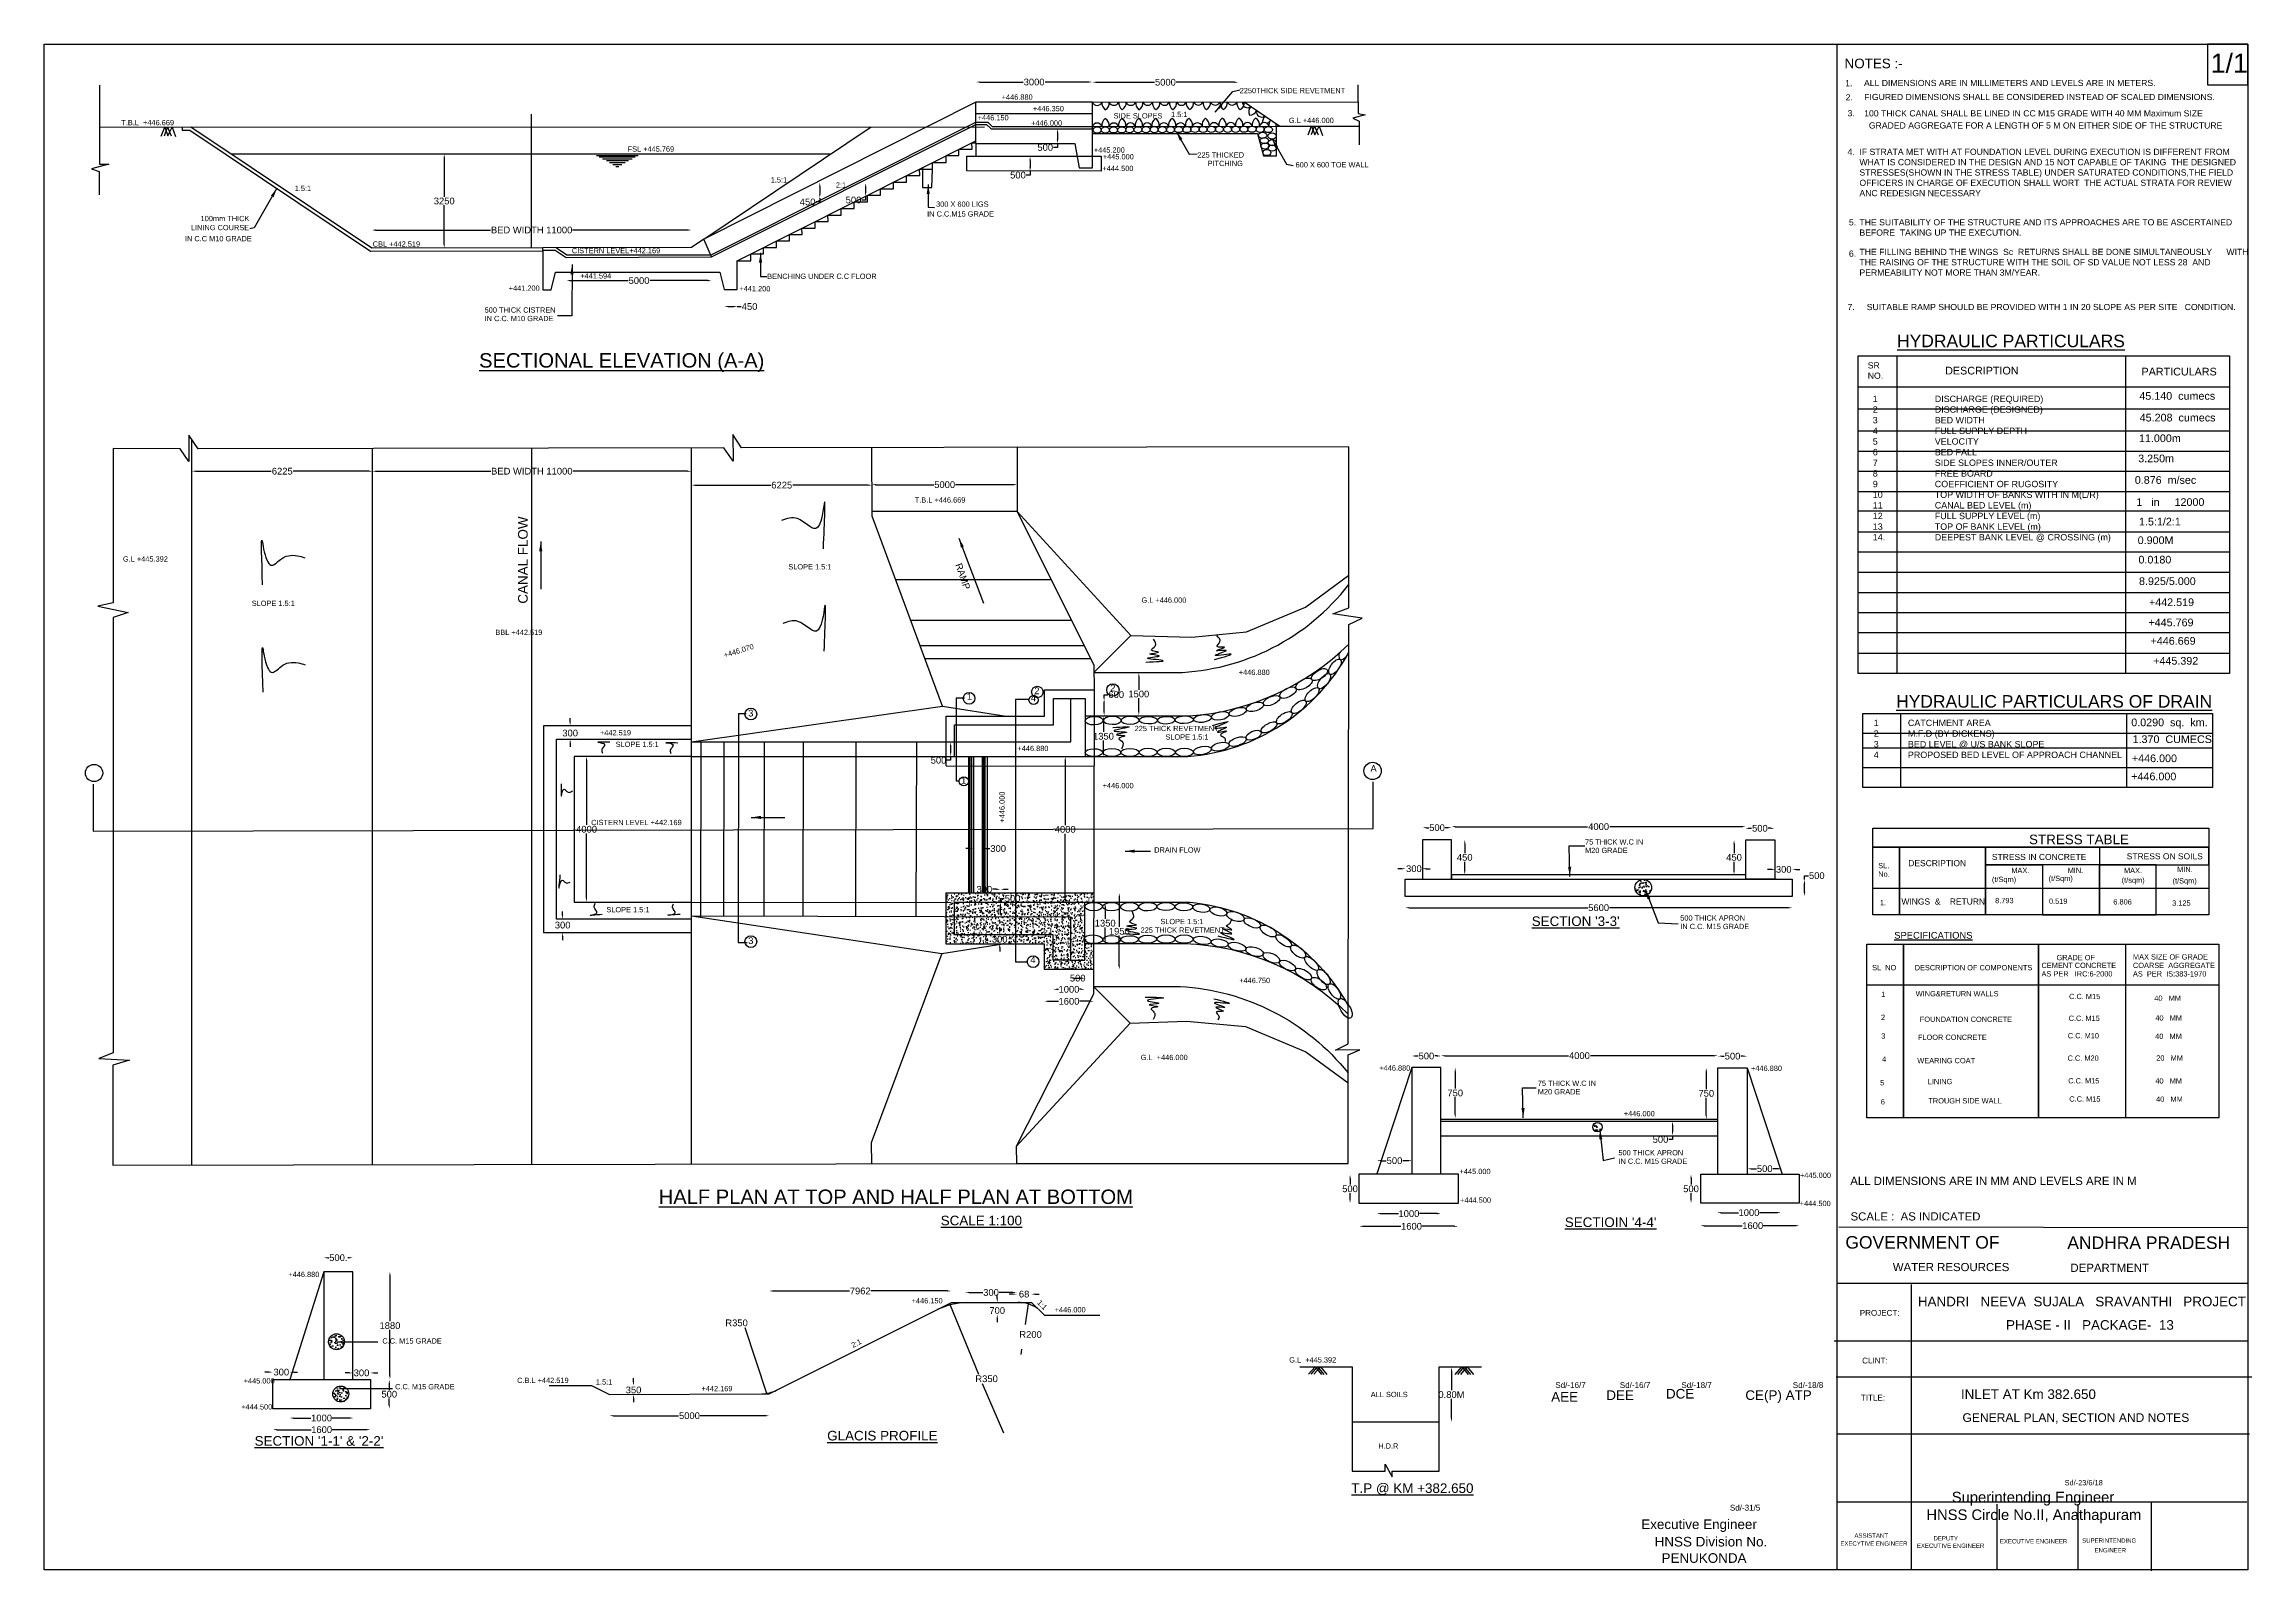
# Model space of a CAD drawing. Header units: inches. Extents: x 610 to 840, y 19 to 178.
import ezdxf

# ---------------------------------------------------------------- set-up
doc = ezdxf.new("R2010")
doc.units = ezdxf.units.IN
doc.header["$MEASUREMENT"] = 0
doc.styles.get("Standard").update_dxf_attribs({"font": 'arial.ttf', "height": 0.7})
doc.dimstyles.get("Standard").update_dxf_attribs({"dimtxt": 0.7, "dimasz": 0.4, "dimexe": 0.18, "dimexo": 0.0625, "dimgap": 0.09, "dimtad": 0, "dimtih": 1, "dimtoh": 1, "dimdec": 4, "dimzin": 0, "dimdsep": 46, "dimtxsty": 'Standard', "dimcen": 0.09, "dimse1": 1, "dimse2": 1, "dimadec": 0, "dimazin": 0, "dimtfac": 1, "dimtdec": 4, "dimtofl": 0, "dimtmove": 0, "dimatfit": 3, "dimfxl": 1, "dimtolj": 1, "dimtzin": 0, "dimarcsym": 0})
pattern_1 = [(50, (0, 0), (0.8607122, -0.07530256), [0.09, -0.99]), (355, (0, 0), (-0.1665016, 0.9026306), [0.072, -0.792]), (100.4514, (0.0717, -0.0063), (0.6942113, 0.82732745), [0.0764882, -0.8413705]), (46.1842, (0, 0.24), (1.2806893, -0.1986228), [0.135, -1.485]), (96.6356, (0.1067, 0.2234), (1.1215952, 1.1689414), [0.1147323, -1.2620556]), (351.1842, (0, 0.24), (1.1215943, 1.1689423), [0.108, -1.188]), (21, (0.12, 0.18), (0.71628846, -0.4831427), [0.09, -0.99]), (326, (0.12, 0.18), (0.2919784, 0.8701801), [0.072, -0.792]), (71.4514, (0.1797, 0.1397), (1.00826715, 0.3870366), [0.0764882, -0.8413705]), (37.5, (0, 0), (0.01459183, 0.39947262), [0, -0.7824, 0, -0.804, 0, -0.795]), (7.5, (0, 0), (0.31568344, 0.47329405), [0, -0.4584, 0, -0.7644, 0, -0.303]), (327.5, (-0.2676, 0), (0.64058692, -0.02706585), [0, -0.3, 0, -0.936, 0, -1.242]), (317.5, (-0.3876, 0), (0.6998234, 0.12012598), [0, -0.39, 0, -0.6216, 0, -0.882])]

msp = doc.modelspace()

# ---------------------------------------------------------------- texts
for s, height, p in [('1/1', 2, (835.78056, 175.35891)), ('NOTES :-', 1, (797.67075, 175.82871)), ('+446.880', 0.55, (709.92493, 172.55343)), ('2250THICK SIDE REVETMENT', 0.55, (734.70813, 173.23177)), ('1.', 0.644266, (797.74002, 173.96007)), ('2.', 0.644266, (797.78126, 172.47619)), ('    ALL DIMENSIONS ARE IN MILLIMETERS AND LEVELS ARE IN METERS.', 0.6442658, (798.69544, 173.97227)), ('FIGURED DIMENSIONS SHALL BE CONSIDERED INSTEAD OF SCALED DIMENSIONS.', 0.6442658, (799.71843, 172.51384)), ('T.B.L  +446.669', 0.55, (618.27578, 169.89542)), ('+446.150', 0.55, (707.42255, 170.40401)), ('+446.000', 0.55, (712.99143, 169.8511)), ('+446.350', 0.55, (713.17662, 171.34777)), ('SIDE SLOPES', 0.55, (721.5775, 170.60236)), ('1.5:1', 0.55, (727.5608, 170.75019)), ('G.L +446.000', 0.55, (739.82316, 170.12264)), ('3.', 0.644266, (797.98747, 170.82743)), ('100 THICK CANAL SHALL BE LINED IN CC M15 GRADE WITH 40 MM Maximum SIZE ', 0.6442658, (799.71843, 170.8119)), ('GRADED AGGREGATE FOR A LENGTH OF 5 M ON EITHER SIDE OF THE STRUCTURE', 0.6442658, (800.20007, 169.55179)), ('FSL +445.769', 0.55, (670.98251, 167.14632)), ('+445.200', 0.55, (719.51686, 167.04194)), ('+444.500', 0.55, (720.41497, 165.12813)), ('+445.000', 0.55, (720.45489, 166.3442)), ('225 THICKED', 0.55, (730.29403, 166.53098)), ('     PITCHING', 0.55, (730.29403, 165.64746)), ('600 X 600 TOE WALL', 0.55, (740.52246, 165.50609)), ('4.', 0.644266, (797.98768, 166.80902)), ('1.5:1', 0.55, (636.32316, 163.04842)), ('1.5:1', 0.55, (685.879, 163.93253)), ('2:1', 0.55, (692.65965, 163.39916)), ('IN C.C.M15 GRADE', 0.55, (702.16632, 160.39123)), ('300 X 600 LIGS', 0.55, (703.09671, 161.40825)), ('LINING COURSE', 0.55, (625.51982, 158.97113)), ('100mm THICK', 0.55, (626.53236, 159.91066)), ('5.', 0.644266, (798.12504, 159.46426)), ('IN C.C M10 GRADE', 0.55, (624.90016, 157.8176)), ('CBL +442.519', 0.55, (644.44723, 157.25423)), ('CISTERN LEVEL+442.169', 0.55, (665.17592, 156.56919)), ('6.', 0.644266, (798.12504, 156.21125)), ('+441.594', 0.55, (666.05456, 153.9428)), ('BENCHING UNDER C.C FLOOR', 0.55, (685.50754, 153.89958)), ('+441.200', 0.55, (658.60402, 152.66341)), ('+441.200', 0.55, (682.62037, 152.60493)), ('       500 THICK CISTREN', 0.55, (654.60024, 150.38764)), ('       IN C.C. M10 GRADE', 0.55, (654.60024, 149.50411)), ('%%UHYDRAULIC PARTICULARS', 1.3, (803.1388, 146.79217)), ('%%USECTIONAL ELEVATION (A-A)', 1.5, (655.52326, 144.6704)), ('45.140  cumecs', 0.8, (828.36314, 141.32129)), ('45.208  cumecs', 0.8, (828.3971, 139.06215)), ('3.250m', 0.8, (828.24216, 134.80933)), ('11.000m', 0.8, (828.32418, 136.91195)), ('0.876  m/sec', 0.8, (827.88678, 132.57019)), ('T.B.L +446.669', 0.55, (700.87194, 130.61469)), ('1   in     12000', 0.8, (828.05076, 130.26755)), ('1.5:1/2:1', 0.8, (828.32481, 128.23536)), ('0.900M', 0.8, (828.18812, 126.29659)), ('G.L +445.392', 0.55, (618.44592, 124.47237)), ('SLOPE 1.5:1', 0.55, (687.71489, 123.66021)), ('0.0180', 0.8, (828.27013, 124.2759)), ('8.925/5.000', 0.8, (828.32481, 122.03675)), ('SLOPE 1.5:1', 0.55, (631.84801, 119.85524)), ('G.L +446.000', 0.55, (724.47482, 120.18708)), ('+442.519', 0.8, (829.36355, 119.84392)), ('BBL +442.519', 0.55, (657.21566, 116.83592)), ('+445.769', 0.8, (829.30887, 117.74131)), ('+446.669', 0.8, (829.52757, 115.82171)), ('+446.880', 0.55, (734.60781, 112.6732)), ('+445.392', 0.8, (829.80094, 113.7464)), ('1', 0.7, (706.29537, 110.08544)), ('4', 0.7, (712.96166, 109.93713)), ('2', 0.7, (713.31991, 110.6716)), ('2', 0.7, (721.22826, 110.97182)), ('%%UHYDRAULIC PARTICULARS OF DRAIN', 1.3, (803.03937, 109.27284)), ('3', 0.7, (683.5359, 108.34948)), ('0.0290  sq.  km.', 0.8, (827.51875, 107.33535)), ('+442.519', 0.55, (668.10856, 106.38479)), ('SLOPE 1.5:1', 0.55, (669.73701, 105.1774)), ('225 THICK REVETMENT', 0.55, (723.76855, 106.82681)), ('               SLOPE 1.5:1', 0.55, (723.76855, 105.94329)), ('1.370  CUMECS', 0.8, (827.65607, 105.58643)), ('+446.880', 0.55, (711.56826, 104.75297)), ('+446.000', 0.8, (827.58741, 103.59747)), ('1', 0.7, (705.69439, 101.34729)), ('+446.000', 0.55, (720.43387, 100.87679)), ('A', 0.7, (748.31358, 102.59482)), ('+446.000', 0.8, (827.51875, 101.71138)), ('CISTERN LEVEL +442.169', 0.55, (667.19127, 97.04221)), ('DRAIN FLOW', 0.55, (725.80377, 94.18578)), ('75 THICK W.C IN', 0.55, (770.65609, 95.01824)), ('M20 GRADE', 0.55, (770.65609, 94.13471)), ('STRESS TABLE', 1, (816.87493, 95.05293)), ('SL.', 0.55, (801.17829, 92.55132)), ('No.', 0.55, (801.17829, 91.6678)), ('DESCRIPTION ', 0.63, (804.30851, 92.76696)), ('STRESS IN CONCRETE', 0.63, (813.01556, 93.41386)), ('MAX.', 0.55, (815.03041, 92.04818)), ('MIN.', 0.55, (820.89507, 92.04818)), ('MAX.', 0.55, (826.75974, 92.04818)), ('STRESS ON SOILS ', 0.63, (827.04757, 93.48574)), ('MIN.', 0.55, (832.30058, 92.15599)), ('(t/Sqm)', 0.55, (813.01556, 91.11376)), ('(t/Sqm)', 0.55, (818.9162, 91.22158)), ('        (t/sqm)', 0.55, (824.81684, 91.04188)), ('      (t/Sqm)', 0.55, (830.53759, 90.97)), ('SLOPE 1.5:1', 0.55, (668.77436, 87.96421)), ("%%USECTION '3-3'", 1, (765.10538, 86.53857)), ('500 THICK APRON', 0.55, (780.56878, 87.1012)), ('1.', 0.55, (801.35939, 88.70303)), ('WINGS  &    RETURN', 0.63, (803.59367, 88.77388)), ('8.793', 0.55, (813.34849, 88.91565)), ('0.519', 0.55, (818.95191, 88.8448)), ('6.806', 0.55, (825.65215, 88.77927)), ('3.125', 0.55, (831.77314, 88.65699)), ('3', 0.7, (683.5359, 84.66332)), ('225 THICK REVETMENT', 0.55, (724.38383, 85.84433)), ('               SLOPE 1.5:1', 0.55, (723.24043, 86.73356)), ('IN C.C. M15 GRADE', 0.55, (780.56878, 86.21768)), ('%%USPECIFICATIONS', 0.7, (802.84401, 85.22397)), ('4', 0.7, (712.90979, 82.68157)), ('GRADE OF', 0.55, (819.73301, 82.98118)), ('MAX SIZE OF GRADE', 0.55, (827.69451, 83.05106)), ('+446.750', 0.55, (734.6498, 80.59612)), ('SL  NO', 0.55, (800.53855, 81.93099)), ('DESCRIPTION OF COMPONENTS', 0.55, (804.97156, 81.93099)), ('AS PER   IRC:6-2000', 0.55, (818.17638, 81.28641)), ('CEMENT CONCRETE', 0.55, (818.17638, 82.16994)), ('AS  PER  IS:383-1970', 0.55, (827.69451, 81.28401)), ('COARSE  AGGREGATE', 0.55, (827.69451, 82.16754)), ('1', 0.55, (801.48951, 79.15847)), ('WING&RETURN WALLS', 0.55, (805.07965, 79.21669)), ('C.C. M15', 0.55, (821.04425, 78.9298)), ('40   MM', 0.55, (829.91964, 78.75372)), ('2', 0.55, (801.46615, 76.75487)), ('FOUNDATION CONCRETE', 0.55, (805.50706, 76.55654)), ('C.C. M15', 0.55, (821.00014, 76.66086)), ('40   MM', 0.55, (830.02615, 76.69781)), ('3', 0.55, (801.48951, 74.81799)), ('FLOOR CONCRETE', 0.55, (805.30979, 74.68459)), ('C.C. M10', 0.55, (820.91196, 74.84591)), ('40   MM', 0.55, (830.00731, 74.78209)), ('G.L  +446.000', 0.55, (724.39918, 72.58277)), ('+446.880', 0.55, (749.23717, 71.4873)), ('+446.880', 0.55, (787.93483, 71.45355)), ('4', 0.55, (801.58283, 72.40596)), ('WEARING COAT', 0.55, (805.24404, 72.25433)), ('C.C. M20', 0.55, (820.88991, 72.51088)), ('20   MM', 0.55, (830.12169, 72.52596)), ('75 THICK W.C IN', 0.55, (765.73815, 69.89398)), ('M20 GRADE', 0.55, (765.73815, 69.01045)), ('5', 0.55, (801.37257, 69.95568)), ('LINING', 0.55, (806.32947, 70.07487)), ('C.C. M15', 0.55, (820.95607, 70.15381)), ('40   MM', 0.55, (830.02625, 70.14444)), ('+446.000', 0.55, (774.68927, 66.73153)), ('6', 0.55, (801.44266, 67.97213)), ('TROUGH SIDE WALL', 0.55, (806.39522, 68.07155)), ('C.C. M15', 0.55, (821.06634, 68.25935)), ('40   MM', 0.55, (830.10251, 68.24008)), ('500 THICK APRON', 0.55, (774.13001, 62.66551)), ('IN C.C. M15 GRADE', 0.55, (774.13001, 61.78198)), ('+445.000', 0.55, (757.59386, 60.71714)), ('+445.000', 0.55, (793.03173, 60.31757)), ('ALL DIMENSIONS ARE IN MM AND LEVELS ARE IN M', 0.85, (798.26677, 59.58201)), ('%%UHALF PLAN AT TOP AND HALF PLAN AT BOTTOM', 1.5, (674.22183, 57.60563)), ('+444.500', 0.55, (757.64173, 57.72978)), ('+444.500', 0.55, (793.00498, 57.38411)), ('%%USCALE 1:100', 1, (703.57803, 55.38519)), ("%%USECTIOIN '4-4'", 1, (768.54967, 55.20681)), ('SCALE :  AS INDICATED', 0.85, (798.29468, 55.88614)), ('GOVERNMENT OF', 1.3, (797.75949, 52.96271)), ('ANDHRA PRADESH', 1.3, (820.86405, 52.92308)), ('WATER RESOURCES', 0.85, (802.69521, 50.61542)), ('DEPARTMENT', 0.85, (821.18783, 50.53733)), ('+446.880', 0.55, (635.66522, 49.9991)), ('+446.150', 0.55, (700.55008, 47.25659)), ('+446.000', 0.55, (715.44069, 46.32136)), ('PROJECT:', 0.6, (799.25536, 45.9717)), ('HANDRI   NEEVA  SUJALA   SRAVANTHI   PROJECT', 1, (805.30372, 46.94949)), ('R350', 0.7, (681.15915, 44.87999)), ('R200', 0.7, (711.76259, 43.6722)), ('PHASE - II   PACKAGE-  13', 1, (814.48262, 44.51343)), ('C.C. M15 GRADE', 0.55, (645.45086, 43.07111)), ('G.L  +445.392', 0.55, (739.85983, 41.10153)), ('CLINT:', 0.6, (799.5074, 41.00366)), ('+445.000', 0.55, (631.0121, 38.9197)), ('C.B.L +442.519', 0.55, (659.47964, 38.97152)), ('1.5:1', 0.55, (667.68138, 38.80278)), ('R350', 0.7, (707.1882, 39.06099)), ('Sd/-16/7', 0.6, (767.56006, 38.45766)), ('Sd/-16/7', 0.6, (774.27462, 38.45766)), ('Sd/-18/7', 0.6, (780.68397, 38.45766)), ('Sd/-18/8', 0.6, (792.2881, 38.45766)), ('C.C. M15 GRADE', 0.55, (646.77689, 38.31131)), ('+442.169', 0.55, (678.67436, 38.1112)), ('ALL SOILS', 0.55, (748.34921, 37.49899)), ('AEE', 1, (767.13053, 37.03493)), ('DEE', 1, (772.86885, 37.20211)), ('DCE', 1, (779.07632, 37.35261)), ('CE(P) ATP', 1, (787.34383, 37.20426)), ('TITLE:', 0.6, (799.37193, 37.1424)), ('INLET AT Km 382.650', 1, (809.78884, 37.30691)), ('+444.500', 0.55, (630.76564, 36.21164)), ('GENERAL PLAN, SECTION AND NOTES', 0.9, (809.94625, 34.9202)), ("%%USECTION '1-1' & '2-2'", 1, (632.14946, 32.44119)), ('%%UGLACIS PROFILE', 1, (691.75666, 32.98938)), ('H.D.R', 0.55, (749.12794, 32.13589)), ('%%UT.P @ KM +382.650', 1, (746.32735, 27.52157)), ('Sd/-23/6/18', 0.55, (820.58134, 28.31731)), ('Sd/-31/5', 0.6, (785.73543, 25.68959)), ('Executive Engineer', 1, (776.50734, 23.76541)), ('HNSS Division No. ', 1, (777.90171, 21.95271)), ('   ASSISTANT', 0.45, (798.17746, 22.8616)), ('DEPUTY', 0.45, (806.93048, 22.58056)), ('PENUKONDA', 1, (778.61854, 20.24919)), ('EXECYTIVE ENGINEER', 0.45, (797.23328, 22.03385)), ('EXECUTIVE ENGINEER', 0.45, (805.2027, 21.80779)), ('EXECUTIVE ENGINEER', 0.45, (813.83906, 22.26665)), ('SUPERINTENDING', 0.45, (822.41442, 22.34391)), ('ENGINEER', 0.45, (823.69712, 21.33802))]:
    msp.add_text(s, height=height).set_placement(p)
for s, height, rotation, p in [('CANAL FLOW', 1, 90, (660.58149, 120.09281)), ('RAMP', 0.7, 289.2793611, (705.08968, 124.15478)), ('+446.070', 0.55, 17.2461771, (681.09119, 114.44972)), ('+446.000', 0.55, 90, (710.23378, 97.30862)), ('1:1', 0.55, 314.7446851, (713.57484, 47.29058)), ('2:1', 0.55, 27.8588134, (694.45246, 42.61128))]:
    msp.add_text(s, height=height, rotation=rotation).set_placement(p)
at = {"attachment_point": 1}
for s, insert, char_height, width in [('IF STRATA MET WITH AT FOUNDATION LEVEL DURING EXECUTION IS DIFFERENT FROM WHAT IS CONSIDERED IN THE DESIGN AND 15 NOT CAPABLE OF TAKING  THE DESIGNED {\\H1.5288x; }STRESSES(SHOWN IN THE STRESS TABLE) UNDER SATURATED CONDITIONS,THE FIELD {\\H1.3525x; }OFFICERS IN CHARGE OF EXECUTION SHALL WORT  THE ACTUAL STRATA FOR REVIEW {\\H1.4113x; }ANC REDESIGN NECESSARY{\\H1.391x; }', (799.22194, 167.44922), 0.64426584, 40.5111429), ('THE SUITABILITY OF THE STRUCTURE AND ITS APPROACHES ARE TO BE ASCERTAINED BEFORE  TAKING UP THE EXECUTION.', (799.22194, 160.11709), 0.64426584, 40.5111429), ('THE FILLING BEHIND THE WINGS  Sc  RETURNS SHALL BE DONE SIMULTANEOUSLY      WITH THE RAISING OF THE STRUCTURE WITH THE SOIL OF SD VALUE NOT LESS 28  AND {\\H1.5288x; }PERMEABILITY NOT MORE THAN 3M/YEAR.{\\H1.3525x; }', (799.22194, 157.03168), 0.64426584, 40.5111429), ('7.     SUITABLE RAMP SHOULD BE PROVIDED WITH 1 IN 20 SLOPE AS PER SITE   CONDITION.', (797.97816, 151.2964), 0.6442658, 40.5111429), ('SR\\PNO.', (800.08751, 145.22341), 0.644266, 1.5283339), ('DESCRIPTION', (808.14919, 144.75379), 0.8, 6.0834604), ('PARTICULARS', (828.59189, 144.64982), 0.8, 7.7744393), ('1\\P2{\\H2.5097x; }\\P3{\\H2.0065x; }\\P4{\\H2.1701x; }\\P5{\\H2.11x; }\\P6{\\H2.1341x; }\\P7{\\H2.1276x; }\\P8{\\H2.1282x; }\\P9{\\H2.1336x; }\\P10{\\H2.1318x; }\\P11{\\H2.1324x; }\\P12{\\H2.1322x; }\\P13{\\H2.1323x; }\\P14.{\\H2.1323x; }', (800.61086, 141.74456), 0.6646903, 18.7101865), ('DISCHARGE (REQUIRED)\\PDISCHARGE (DESIGNED){\\H2.5414x; }\\PBED WIDTH{\\H2.0096x; }\\PFULL SUPPLY DEPTH{\\H2.1805x; }\\PVELOCITY{\\H2.1477x; }\\PBED FALL{\\H2.1418x; }\\PSIDE SLOPES INNER/OUTER{\\H2.1371x; }\\PFREE BOARD{\\H2.1631x; }\\PCOEFFICIENT OF RUGOSITY{\\H2.1544x; }\\PTOP WIDTH OF BANKS WITH IN M(L/R){\\H2.1573x; }\\PCANAL BED LEVEL (m){\\H2.1557x; }\\PFULL SUPPLY LEVEL (m){\\H2.1553x; }\\PTOP OF BANK LEVEL (m){\\H2.1561x; }\\PDEEPEST BANK LEVEL @ CROSSING (m){\\H2.1574x; }', (807.06449, 141.74456), 0.6646903, 18.7101865), ('CATCHMENT AREA\\PM.F.D (BY DICKENS){\\H2.2029x; }\\PBED LEVEL @ U/S BANK SLOPE{\\H1.8033x; }\\PPROPOSED BED LEVEL OF APPROACH CHANNEL{\\H1.9374x; }', (804.26892, 108.01509), 0.6646903, 22.9385585), ('1\\P2{\\H2.1754x; }\\P3{\\H1.7836x; }\\P4{\\H1.9101x; }', (800.71326, 108.01509), 0.6646903, 22.9385585), ('\\pi2.7538;Superintending Engineer \\P\\pi0.11105;HNSS Circle No.II, Anathapuram', (806.07897, 27.64249), 1.1, 22.3759209)]:
    msp.add_mtext(s, dxfattribs=dict(at, insert=insert, char_height=char_height, width=width))

# ---------------------------------------------------------------- blocks, each defined once
blk = doc.blocks.new('*D1')
at = {"color": 0, "lineweight": -2}
for p, q in [((651.89, 166.51), (651.89, 162.46)), ((651.89, 157.51), (651.89, 161.56))]:
    blk.add_line(p, q, dxfattribs=at)
at = {"color": 0}
for points in [[(651.83, 166.51), (651.96, 166.51), (651.89, 166.91)], [(651.83, 157.51), (651.96, 157.51), (651.89, 157.11)]]:
    blk.add_solid(points, dxfattribs=at)
at = {"layer": 'Defpoints', "color": 0}
for p in [(651.76, 166.91), (651.76, 157.11), (651.89, 157.11)]:
    blk.add_point(p, dxfattribs=at)
at = {"color": 0, "insert": (651.89, 162.01), "char_height": 0.7, "attachment_point": 5}
blk.add_mtext('\\A1;3250', dxfattribs=at)
blk = doc.blocks.new('*D2')
at = {"color": 0, "lineweight": -2}
for p, q in [((644.74, 158.99), (656.72, 158.99)), ((677.24, 158.99), (665.26, 158.99))]:
    blk.add_line(p, q, dxfattribs=at)
at = {"color": 0}
for points in [[(644.74, 159.05), (644.74, 158.92), (644.34, 158.99)], [(677.24, 159.05), (677.24, 158.92), (677.64, 158.99)]]:
    blk.add_solid(points, dxfattribs=at)
at = {"layer": 'Defpoints', "color": 0}
for p in [(677.64, 158.99), (644.34, 157.09), (677.64, 157.17)]:
    blk.add_point(p, dxfattribs=at)
at = {"color": 0, "insert": (660.99, 158.99), "char_height": 0.7, "attachment_point": 5}
blk.add_mtext('\\A1;BED WIDTH 11000', dxfattribs=at)
blk = doc.blocks.new('*D3')
at = {"color": 0, "lineweight": -2}
for p, q in [((665.01, 153.72), (671.03, 153.72)), ((679.32, 153.72), (673.3, 153.72))]:
    blk.add_line(p, q, dxfattribs=at)
at = {"color": 0}
for points in [[(665.01, 153.79), (665.01, 153.65), (664.61, 153.72)], [(679.32, 153.79), (679.32, 153.65), (679.72, 153.72)]]:
    blk.add_solid(points, dxfattribs=at)
at = {"layer": 'Defpoints', "color": 0}
for p in [(664.61, 156.14), (679.72, 156.18), (679.72, 153.72)]:
    blk.add_point(p, dxfattribs=at)
at = {"color": 0, "insert": (672.17, 153.72), "char_height": 0.7, "attachment_point": 5}
blk.add_mtext('\\A1;5000', dxfattribs=at)
blk = doc.blocks.new('*D4')
at = {"color": 0, "lineweight": -2}
for p, q in [((681.44, 151.02), (682, 151.02)), ((682.4, 151.02), (682.8, 151.02))]:
    blk.add_line(p, q, dxfattribs=at)
at = {"color": 0}
for points in [[(681.44, 151.09), (681.44, 150.96), (681.04, 151.02)], [(682, 151.09), (682, 150.96), (682.4, 151.02)]]:
    blk.add_solid(points, dxfattribs=at)
at = {"layer": 'Defpoints', "color": 0}
for p in [(681.04, 152.73), (682.4, 152.74), (682.4, 151.02)]:
    blk.add_point(p, dxfattribs=at)
at = {"color": 0, "insert": (683.68, 151.02), "char_height": 0.7, "attachment_point": 5}
blk.add_mtext('\\A1;450', dxfattribs=at)
blk = doc.blocks.new('*D5')
at = {"color": 0, "lineweight": -2}
for p, q in [((690.99, 163.53), (690.99, 162.71)), ((690.99, 161.91), (690.59, 161.91)), ((690.99, 162.31), (690.99, 161.91))]:
    blk.add_line(p, q, dxfattribs=at)
at = {"color": 0}
for points in [[(690.92, 163.53), (691.06, 163.53), (690.99, 163.93)], [(690.92, 162.71), (691.06, 162.71), (690.99, 162.31)]]:
    blk.add_solid(points, dxfattribs=at)
at = {"layer": 'Defpoints', "color": 0}
for p in [(690.59, 163.93), (690.99, 162.31), (691.37, 162.31)]:
    blk.add_point(p, dxfattribs=at)
at = {"color": 0, "insert": (689.72, 161.91), "char_height": 0.7, "attachment_point": 5}
blk.add_mtext('\\A1;450', dxfattribs=at)
blk = doc.blocks.new('*D6')
at = {"color": 0, "lineweight": -2}
for p, q in [((695.76, 163.46), (695.76, 162.91)), ((695.76, 162.11), (695.36, 162.11)), ((695.76, 162.51), (695.76, 162.11))]:
    blk.add_line(p, q, dxfattribs=at)
at = {"color": 0}
for points in [[(695.69, 163.46), (695.83, 163.46), (695.76, 163.86)], [(695.69, 162.91), (695.83, 162.91), (695.76, 162.51)]]:
    blk.add_solid(points, dxfattribs=at)
at = {"layer": 'Defpoints', "color": 0}
for p in [(695.03, 163.86), (695.75, 162.51), (695.76, 162.51)]:
    blk.add_point(p, dxfattribs=at)
at = {"color": 0, "insert": (694.5, 162.11), "char_height": 0.7, "attachment_point": 5}
blk.add_mtext('\\A1;500', dxfattribs=at)
blk = doc.blocks.new('*D7')
at = {"color": 0, "lineweight": -2}
for p, q in [((712.88, 166.24), (712.88, 165.5)), ((712.88, 164.7), (712.48, 164.7)), ((712.88, 165.1), (712.88, 164.7))]:
    blk.add_line(p, q, dxfattribs=at)
at = {"color": 0}
for points in [[(712.81, 166.24), (712.95, 166.24), (712.88, 166.64)], [(712.81, 165.5), (712.95, 165.5), (712.88, 165.1)]]:
    blk.add_solid(points, dxfattribs=at)
at = {"layer": 'Defpoints', "color": 0}
for p in [(712.89, 166.64), (712.85, 165.1), (712.88, 165.1)]:
    blk.add_point(p, dxfattribs=at)
at = {"color": 0, "insert": (711.62, 164.7), "char_height": 0.7, "attachment_point": 5}
blk.add_mtext('\\A1;500', dxfattribs=at)
blk = doc.blocks.new('*D8')
at = {"color": 0, "lineweight": -2}
for p, q in [((715.73, 169.12), (715.73, 168.38)), ((715.73, 167.98), (715.73, 167.58)), ((715.73, 167.58), (715.33, 167.58))]:
    blk.add_line(p, q, dxfattribs=at)
at = {"color": 0}
for points in [[(715.66, 169.12), (715.79, 169.12), (715.73, 169.52)], [(715.66, 168.38), (715.79, 168.38), (715.73, 167.98)]]:
    blk.add_solid(points, dxfattribs=at)
at = {"layer": 'Defpoints', "color": 0}
for p in [(715.7, 167.98), (715.73, 167.98), (715.74, 169.52)]:
    blk.add_point(p, dxfattribs=at)
at = {"color": 0, "insert": (714.46, 167.58), "char_height": 0.7, "attachment_point": 5}
blk.add_mtext('\\A1;500', dxfattribs=at)
blk = doc.blocks.new('*D9')
at = {"color": 0, "lineweight": -2}
for p, q in [((707.65, 174.39), (712.17, 174.39)), ((718.96, 174.39), (714.44, 174.39))]:
    blk.add_line(p, q, dxfattribs=at)
at = {"color": 0}
for points in [[(707.65, 174.46), (707.65, 174.33), (707.25, 174.39)], [(718.96, 174.46), (718.96, 174.33), (719.36, 174.39)]]:
    blk.add_solid(points, dxfattribs=at)
at = {"layer": 'Defpoints', "color": 0}
for p in [(719.36, 174.39), (707.25, 172.29), (719.36, 172.31)]:
    blk.add_point(p, dxfattribs=at)
at = {"color": 0, "insert": (713.3, 174.39), "char_height": 0.7, "attachment_point": 5}
blk.add_mtext('\\A1;3000', dxfattribs=at)
blk = doc.blocks.new('*D10')
at = {"color": 0, "lineweight": -2}
for p, q in [((719.79, 174.37), (725.84, 174.37)), ((734.15, 174.37), (728.1, 174.37))]:
    blk.add_line(p, q, dxfattribs=at)
at = {"color": 0}
for points in [[(719.79, 174.44), (719.79, 174.3), (719.39, 174.37)], [(734.15, 174.44), (734.15, 174.3), (734.55, 174.37)]]:
    blk.add_solid(points, dxfattribs=at)
at = {"layer": 'Defpoints', "color": 0}
for p in [(719.39, 172.41), (734.55, 174.37), (734.55, 172.34)]:
    blk.add_point(p, dxfattribs=at)
at = {"color": 0, "insert": (726.97, 174.37), "char_height": 0.7, "attachment_point": 5}
blk.add_mtext('\\A1;5000', dxfattribs=at)
blk = doc.blocks.new('*D11')
at = {"color": 0, "lineweight": -2}
for p, q in [((644.8, 133.88), (656.74, 133.88)), ((677.23, 133.88), (665.28, 133.88))]:
    blk.add_line(p, q, dxfattribs=at)
at = {"color": 0}
for points in [[(644.8, 133.94), (644.8, 133.81), (644.4, 133.88)], [(677.23, 133.94), (677.23, 133.81), (677.63, 133.88)]]:
    blk.add_solid(points, dxfattribs=at)
at = {"layer": 'Defpoints', "color": 0}
for p in [(644.4, 133.7), (677.63, 133.95), (677.63, 133.88)]:
    blk.add_point(p, dxfattribs=at)
at = {"color": 0, "insert": (661.01, 133.88), "char_height": 0.7, "attachment_point": 5}
blk.add_mtext('\\A1;BED WIDTH 11000', dxfattribs=at)
blk = doc.blocks.new('*D12')
at = {"color": 0, "lineweight": -2}
for p, q in [((678.03, 132.43), (685.89, 132.43)), ((696.03, 132.43), (688.17, 132.43))]:
    blk.add_line(p, q, dxfattribs=at)
at = {"color": 0}
for points in [[(678.03, 132.49), (678.03, 132.36), (677.63, 132.43)], [(696.03, 132.49), (696.03, 132.36), (696.43, 132.43)]]:
    blk.add_solid(points, dxfattribs=at)
at = {"layer": 'Defpoints', "color": 0}
for p in [(677.63, 132.6), (696.43, 132.52), (696.43, 132.43)]:
    blk.add_point(p, dxfattribs=at)
at = {"color": 0, "insert": (687.03, 132.43), "char_height": 0.7, "attachment_point": 5}
blk.add_mtext('\\A1;6225', dxfattribs=at)
blk = doc.blocks.new('*D13')
at = {"color": 0, "lineweight": -2}
for p, q in [((696.83, 132.48), (702.85, 132.48)), ((711.14, 132.48), (705.12, 132.48))]:
    blk.add_line(p, q, dxfattribs=at)
at = {"color": 0}
for points in [[(696.83, 132.55), (696.83, 132.41), (696.43, 132.48)], [(711.14, 132.55), (711.14, 132.41), (711.54, 132.48)]]:
    blk.add_solid(points, dxfattribs=at)
at = {"layer": 'Defpoints', "color": 0}
for p in [(696.43, 132.42), (711.54, 132.48), (711.54, 132.48)]:
    blk.add_point(p, dxfattribs=at)
at = {"color": 0, "insert": (703.99, 132.48), "char_height": 0.7, "attachment_point": 5}
blk.add_mtext('\\A1;5000', dxfattribs=at)
blk = doc.blocks.new('*D14')
at = {"color": 0, "lineweight": -2}
for p, q in [((704.61, 103.79), (704.21, 103.79)), ((704.61, 105.29), (704.61, 104.59)), ((704.61, 104.19), (704.61, 103.79))]:
    blk.add_line(p, q, dxfattribs=at)
at = {"color": 0}
for points in [[(704.55, 105.29), (704.68, 105.29), (704.61, 105.69)], [(704.55, 104.59), (704.68, 104.59), (704.61, 104.19)]]:
    blk.add_solid(points, dxfattribs=at)
at = {"layer": 'Defpoints', "color": 0}
for p in [(704.61, 104.19), (704.61, 104.19), (704.62, 105.69)]:
    blk.add_point(p, dxfattribs=at)
at = {"color": 0, "insert": (703.35, 103.79), "char_height": 0.7, "attachment_point": 5}
blk.add_mtext('\\A1;500', dxfattribs=at)
blk = doc.blocks.new('*D15')
at = {"color": 0, "lineweight": -2}
for p, q in [((720.52, 108), (720.52, 106.74)), ((720.52, 104.59), (720.52, 105.85))]:
    blk.add_line(p, q, dxfattribs=at)
at = {"color": 0}
for points in [[(720.46, 108), (720.59, 108), (720.52, 108.4)], [(720.46, 104.59), (720.59, 104.59), (720.52, 104.19)]]:
    blk.add_solid(points, dxfattribs=at)
at = {"layer": 'Defpoints', "color": 0}
for p in [(720.5, 108.4), (720.52, 108.4), (720.52, 104.19)]:
    blk.add_point(p, dxfattribs=at)
at = {"color": 0, "insert": (720.52, 106.29), "char_height": 0.7, "attachment_point": 5}
blk.add_mtext('\\A1;1350', dxfattribs=at)
blk = doc.blocks.new('*D16')
at = {"color": 0, "lineweight": -2}
for p, q in [((720.59, 110.22), (720.59, 110.62)), ((720.59, 110.62), (720.99, 110.62)), ((720.59, 108.82), (720.59, 109.82))]:
    blk.add_line(p, q, dxfattribs=at)
at = {"color": 0}
for points in [[(720.52, 109.82), (720.65, 109.82), (720.59, 110.22)], [(720.52, 108.82), (720.65, 108.82), (720.59, 108.42)]]:
    blk.add_solid(points, dxfattribs=at)
at = {"layer": 'Defpoints', "color": 0}
for p in [(718.61, 110.22), (718.62, 108.42), (720.59, 110.22)]:
    blk.add_point(p, dxfattribs=at)
at = {"color": 0, "insert": (721.85, 110.62), "char_height": 0.7, "attachment_point": 5}
blk.add_mtext('\\A1;600', dxfattribs=at)
blk = doc.blocks.new('*D17')
at = {"color": 0, "lineweight": -2}
for p, q in [((724.2, 112.51), (724.2, 111.14)), ((724.2, 108.87), (724.2, 110.24))]:
    blk.add_line(p, q, dxfattribs=at)
at = {"color": 0}
for points in [[(724.14, 112.51), (724.27, 112.51), (724.2, 112.91)], [(724.14, 108.87), (724.27, 108.87), (724.2, 108.47)]]:
    blk.add_solid(points, dxfattribs=at)
at = {"layer": 'Defpoints', "color": 0}
for p in [(724.26, 112.91), (724.2, 108.47), (724.26, 108.47)]:
    blk.add_point(p, dxfattribs=at)
at = {"color": 0, "insert": (724.2, 110.69), "char_height": 0.7, "attachment_point": 5}
blk.add_mtext('\\A1;1500', dxfattribs=at)
blk = doc.blocks.new('*D18')
at = {"color": 0, "lineweight": -2}
for p, q in [((706.6, 94.6), (706.2, 94.6)), ((708.3, 94.6), (708.7, 94.6))]:
    blk.add_line(p, q, dxfattribs=at)
at = {"color": 0}
for points in [[(706.6, 94.66), (706.6, 94.53), (707, 94.6)], [(708.3, 94.66), (708.3, 94.53), (707.9, 94.6)]]:
    blk.add_solid(points, dxfattribs=at)
at = {"layer": 'Defpoints', "color": 0}
for p in [(707.9, 94.6), (707, 93.98), (707.9, 93.98)]:
    blk.add_point(p, dxfattribs=at)
at = {"color": 0, "insert": (709.56, 94.6), "char_height": 0.7, "attachment_point": 5}
blk.add_mtext('\\A1;300', dxfattribs=at)
blk = doc.blocks.new('*D19')
at = {"color": 0, "lineweight": -2}
for p, q in [((709.38, 90.36), (708.98, 90.36)), ((710.21, 90.36), (710.61, 90.36))]:
    blk.add_line(p, q, dxfattribs=at)
at = {"color": 0}
for points in [[(709.38, 90.43), (709.38, 90.29), (709.78, 90.36)], [(710.21, 90.43), (710.21, 90.29), (709.81, 90.36)]]:
    blk.add_solid(points, dxfattribs=at)
at = {"layer": 'Defpoints', "color": 0}
for p in [(709.78, 90.36), (709.78, 89.95), (709.81, 89.02)]:
    blk.add_point(p, dxfattribs=at)
at = {"color": 0, "insert": (708.12, 90.36), "char_height": 0.7, "attachment_point": 5}
blk.add_mtext('\\A1;300', dxfattribs=at)
blk = doc.blocks.new('*D20')
at = {"color": 0, "lineweight": -2}
for p, q in [((709.8, 89.01), (709.8, 89.41)), ((709.8, 89.41), (710.2, 89.41)), ((709.8, 87.91), (709.8, 88.61))]:
    blk.add_line(p, q, dxfattribs=at)
at = {"color": 0}
for points in [[(709.73, 88.61), (709.87, 88.61), (709.8, 89.01)], [(709.73, 87.91), (709.87, 87.91), (709.8, 87.51)]]:
    blk.add_solid(points, dxfattribs=at)
at = {"layer": 'Defpoints', "color": 0}
for p in [(709.8, 89.01), (709.81, 87.51), (709.82, 89.01)]:
    blk.add_point(p, dxfattribs=at)
at = {"color": 0, "insert": (711.06, 89.41), "char_height": 0.7, "attachment_point": 5}
blk.add_mtext('\\A1;500', dxfattribs=at)
blk = doc.blocks.new('*D21')
at = {"color": 0, "lineweight": -2}
for p, q in [((709.72, 86.02), (709.72, 86.42)), ((709.72, 84.3), (709.72, 83.9))]:
    blk.add_line(p, q, dxfattribs=at)
at = {"color": 0}
for points in [[(709.65, 86.02), (709.79, 86.02), (709.72, 85.62)], [(709.65, 84.3), (709.79, 84.3), (709.72, 84.7)]]:
    blk.add_solid(points, dxfattribs=at)
at = {"layer": 'Defpoints', "color": 0}
for p in [(709.72, 85.62), (709.81, 85.62), (709.82, 84.7)]:
    blk.add_point(p, dxfattribs=at)
at = {"color": 0, "insert": (709.72, 85.16), "char_height": 0.7, "attachment_point": 5}
blk.add_mtext('\\A1;300', dxfattribs=at)
blk = doc.blocks.new('*D22')
at = {"color": 0, "lineweight": -2}
blk.add_line((717.47, 81.11), (718.21, 81.11), dxfattribs=at)
at = {"color": 0}
for points in [[(717.47, 81.17), (717.47, 81.04), (717.07, 81.11)], [(718.21, 81.17), (718.21, 81.04), (718.61, 81.11)]]:
    blk.add_solid(points, dxfattribs=at)
at = {"layer": 'Defpoints', "color": 0}
for p in [(717.07, 82.94), (718.61, 82.92), (718.61, 81.11)]:
    blk.add_point(p, dxfattribs=at)
at = {"color": 0, "insert": (717.84, 81.11), "char_height": 0.7, "attachment_point": 5}
blk.add_mtext('\\A1;500', dxfattribs=at)
blk = doc.blocks.new('*D23')
at = {"color": 0, "lineweight": -2}
for p, q in [((715.68, 79.95), (715.83, 79.95)), ((718.18, 79.95), (718.03, 79.95))]:
    blk.add_line(p, q, dxfattribs=at)
at = {"color": 0}
for points in [[(715.68, 80.02), (715.68, 79.89), (715.28, 79.95)], [(718.18, 80.02), (718.18, 79.89), (718.58, 79.95)]]:
    blk.add_solid(points, dxfattribs=at)
at = {"layer": 'Defpoints', "color": 0}
for p in [(715.28, 82.97), (718.58, 82.97), (718.58, 79.95)]:
    blk.add_point(p, dxfattribs=at)
at = {"color": 0, "insert": (716.93, 79.95), "char_height": 0.7, "attachment_point": 5}
blk.add_mtext('\\A1;1000', dxfattribs=at)
blk = doc.blocks.new('*D24')
at = {"color": 0, "lineweight": -2}
for p, q in [((714.76, 78.7), (715.83, 78.7)), ((719.1, 78.7), (718.03, 78.7))]:
    blk.add_line(p, q, dxfattribs=at)
at = {"color": 0}
for points in [[(714.76, 78.77), (714.76, 78.63), (714.36, 78.7)], [(719.1, 78.77), (719.1, 78.63), (719.5, 78.7)]]:
    blk.add_solid(points, dxfattribs=at)
at = {"layer": 'Defpoints', "color": 0}
for p in [(714.36, 82.04), (719.5, 82.03), (719.5, 78.7)]:
    blk.add_point(p, dxfattribs=at)
at = {"color": 0, "insert": (716.93, 78.7), "char_height": 0.7, "attachment_point": 5}
blk.add_mtext('\\A1;1600', dxfattribs=at)
blk = doc.blocks.new('*D25')
at = {"color": 0, "lineweight": -2}
for p, q in [((720.7, 88.53), (720.7, 87.28)), ((720.7, 85.13), (720.7, 86.38))]:
    blk.add_line(p, q, dxfattribs=at)
at = {"color": 0}
for points in [[(720.63, 88.53), (720.76, 88.53), (720.7, 88.93)], [(720.63, 85.13), (720.76, 85.13), (720.7, 84.73)]]:
    blk.add_solid(points, dxfattribs=at)
at = {"layer": 'Defpoints', "color": 0}
for p in [(720.68, 88.93), (720.7, 88.93), (720.7, 84.73)]:
    blk.add_point(p, dxfattribs=at)
at = {"color": 0, "insert": (720.7, 86.83), "char_height": 0.7, "attachment_point": 5}
blk.add_mtext('\\A1;1350', dxfattribs=at)
blk = doc.blocks.new('*D26')
at = {"color": 0, "lineweight": -2}
for p, q in [((722.17, 89.57), (722.17, 86.44)), ((722.17, 82.41), (722.17, 85.54))]:
    blk.add_line(p, q, dxfattribs=at)
at = {"color": 0}
for points in [[(722.1, 89.57), (722.24, 89.57), (722.17, 89.97)], [(722.1, 82.41), (722.24, 82.41), (722.17, 82.01)]]:
    blk.add_solid(points, dxfattribs=at)
at = {"layer": 'Defpoints', "color": 0}
for p in [(719.52, 89.97), (719.52, 82.01), (722.17, 82.01)]:
    blk.add_point(p, dxfattribs=at)
at = {"color": 0, "insert": (722.17, 85.99), "char_height": 0.7, "attachment_point": 5}
blk.add_mtext('\\A1;1950', dxfattribs=at)
blk = doc.blocks.new('*D27')
at = {"color": 0, "lineweight": -2}
for p, q in [((752.33, 88.44), (770.93, 88.44)), ((791.8, 88.44), (773.2, 88.44))]:
    blk.add_line(p, q, dxfattribs=at)
at = {"color": 0}
for points in [[(752.33, 88.51), (752.33, 88.37), (751.93, 88.44)], [(791.8, 88.51), (791.8, 88.37), (792.2, 88.44)]]:
    blk.add_solid(points, dxfattribs=at)
at = {"layer": 'Defpoints', "color": 0}
for p in [(751.93, 89.65), (792.2, 89.65), (792.2, 88.44)]:
    blk.add_point(p, dxfattribs=at)
at = {"color": 0, "insert": (772.07, 88.44), "char_height": 0.7, "attachment_point": 5}
blk.add_mtext('\\A1;5600', dxfattribs=at)
blk = doc.blocks.new('*D28')
at = {"color": 0, "lineweight": -2}
for p, q in [((786.17, 95.09), (786.17, 94.13)), ((786.17, 92.27), (786.17, 93.23))]:
    blk.add_line(p, q, dxfattribs=at)
at = {"color": 0}
for points in [[(786.1, 95.09), (786.23, 95.09), (786.17, 95.49)], [(786.1, 92.27), (786.23, 92.27), (786.17, 91.87)]]:
    blk.add_solid(points, dxfattribs=at)
at = {"layer": 'Defpoints', "color": 0}
for p in [(786.17, 95.49), (787.39, 95.49), (787.37, 91.87)]:
    blk.add_point(p, dxfattribs=at)
at = {"color": 0, "insert": (786.17, 93.68), "char_height": 0.7, "attachment_point": 5}
blk.add_mtext('\\A1;450', dxfattribs=at)
blk = doc.blocks.new('*D29')
at = {"color": 0, "lineweight": -2}
for p, q in [((757.15, 96.88), (770.92, 96.88)), ((786.99, 96.88), (773.22, 96.88))]:
    blk.add_line(p, q, dxfattribs=at)
at = {"color": 0}
for points in [[(757.15, 96.95), (757.15, 96.82), (756.75, 96.88)], [(786.99, 96.95), (786.99, 96.82), (787.39, 96.88)]]:
    blk.add_solid(points, dxfattribs=at)
at = {"layer": 'Defpoints', "color": 0}
for p in [(787.39, 96.88), (756.75, 95.52), (787.39, 95.51)]:
    blk.add_point(p, dxfattribs=at)
at = {"color": 0, "insert": (772.07, 96.88), "char_height": 0.7, "attachment_point": 5}
blk.add_mtext('\\A1;4000', dxfattribs=at)
blk = doc.blocks.new('*D30')
at = {"color": 0, "lineweight": -2}
for p, q in [((758.13, 95.11), (758.13, 94.13)), ((758.13, 92.25), (758.13, 93.23))]:
    blk.add_line(p, q, dxfattribs=at)
at = {"color": 0}
for points in [[(758.07, 95.11), (758.2, 95.11), (758.13, 95.51)], [(758.07, 92.25), (758.2, 92.25), (758.13, 91.85)]]:
    blk.add_solid(points, dxfattribs=at)
at = {"layer": 'Defpoints', "color": 0}
for p in [(756.74, 95.51), (756.74, 91.85), (758.13, 91.85)]:
    blk.add_point(p, dxfattribs=at)
at = {"color": 0, "insert": (758.13, 93.68), "char_height": 0.7, "attachment_point": 5}
blk.add_mtext('\\A1;450', dxfattribs=at)
blk = doc.blocks.new('*D31')
at = {"color": 0, "lineweight": -2}
for p, q in [((751.56, 92.5), (751.16, 92.5)), ((754.12, 92.5), (754.52, 92.5))]:
    blk.add_line(p, q, dxfattribs=at)
at = {"color": 0}
for points in [[(751.56, 92.57), (751.56, 92.43), (751.96, 92.5)], [(754.12, 92.57), (754.12, 92.43), (753.72, 92.5)]]:
    blk.add_solid(points, dxfattribs=at)
at = {"layer": 'Defpoints', "color": 0}
for p in [(753.72, 92.5), (751.96, 91.4), (753.72, 91.4)]:
    blk.add_point(p, dxfattribs=at)
at = {"color": 0, "insert": (752.84, 92.5), "char_height": 0.7, "attachment_point": 5}
blk.add_mtext('\\A1;300', dxfattribs=at)
blk = doc.blocks.new('*D32')
at = {"color": 0, "lineweight": -2}
for p, q in [((754.14, 96.77), (754.38, 96.77)), ((756.36, 96.77), (756.11, 96.77))]:
    blk.add_line(p, q, dxfattribs=at)
at = {"color": 0}
for points in [[(754.14, 96.84), (754.14, 96.71), (753.74, 96.77)], [(756.36, 96.84), (756.36, 96.71), (756.76, 96.77)]]:
    blk.add_solid(points, dxfattribs=at)
at = {"layer": 'Defpoints', "color": 0}
for p in [(756.76, 96.77), (753.74, 95.51), (756.76, 95.5)]:
    blk.add_point(p, dxfattribs=at)
at = {"color": 0, "insert": (755.25, 96.77), "char_height": 0.7, "attachment_point": 5}
blk.add_mtext('\\A1;500', dxfattribs=at)
blk = doc.blocks.new('*D33')
at = {"color": 0, "lineweight": -2}
for p, q in [((787.75, 96.71), (787.99, 96.71)), ((789.97, 96.71), (789.72, 96.71))]:
    blk.add_line(p, q, dxfattribs=at)
at = {"color": 0}
for points in [[(787.75, 96.78), (787.75, 96.64), (787.35, 96.71)], [(789.97, 96.78), (789.97, 96.64), (790.37, 96.71)]]:
    blk.add_solid(points, dxfattribs=at)
at = {"layer": 'Defpoints', "color": 0}
for p in [(790.37, 96.71), (787.35, 95.45), (790.37, 95.44)]:
    blk.add_point(p, dxfattribs=at)
at = {"color": 0, "insert": (788.86, 96.71), "char_height": 0.7, "attachment_point": 5}
blk.add_mtext('\\A1;500', dxfattribs=at)
blk = doc.blocks.new('*D34')
at = {"color": 0, "lineweight": -2}
for p, q in [((790.06, 92.43), (789.66, 92.43)), ((792.62, 92.43), (793.02, 92.43))]:
    blk.add_line(p, q, dxfattribs=at)
at = {"color": 0}
for points in [[(790.06, 92.5), (790.06, 92.37), (790.46, 92.43)], [(792.62, 92.5), (792.62, 92.37), (792.22, 92.43)]]:
    blk.add_solid(points, dxfattribs=at)
at = {"layer": 'Defpoints', "color": 0}
for p in [(792.22, 92.43), (790.46, 91.34), (792.22, 91.34)]:
    blk.add_point(p, dxfattribs=at)
at = {"color": 0, "insert": (791.34, 92.43), "char_height": 0.7, "attachment_point": 5}
blk.add_mtext('\\A1;300', dxfattribs=at)
blk = doc.blocks.new('*D35')
at = {"color": 0, "lineweight": -2}
for p, q in [((793.51, 91.38), (793.51, 91.78)), ((793.51, 91.78), (793.91, 91.78)), ((793.51, 90.03), (793.51, 90.98))]:
    blk.add_line(p, q, dxfattribs=at)
at = {"color": 0}
for points in [[(793.45, 90.98), (793.58, 90.98), (793.51, 91.38)], [(793.45, 90.03), (793.58, 90.03), (793.51, 89.63)]]:
    blk.add_solid(points, dxfattribs=at)
at = {"layer": 'Defpoints', "color": 0}
for p in [(792.22, 91.38), (793.51, 91.38), (792.2, 89.63)]:
    blk.add_point(p, dxfattribs=at)
at = {"color": 0, "insert": (794.78, 91.78), "char_height": 0.7, "attachment_point": 5}
blk.add_mtext('\\A1;500', dxfattribs=at)
blk = doc.blocks.new('*D36')
at = {"color": 0, "lineweight": -2}
for p, q in [((753.03, 73.01), (753.28, 73.01)), ((755.25, 73.01), (755.01, 73.01))]:
    blk.add_line(p, q, dxfattribs=at)
at = {"color": 0}
for points in [[(753.03, 73.08), (753.03, 72.94), (752.63, 73.01)], [(755.25, 73.08), (755.25, 72.94), (755.65, 73.01)]]:
    blk.add_solid(points, dxfattribs=at)
at = {"layer": 'Defpoints', "color": 0}
for p in [(752.63, 71.75), (755.65, 73.01), (755.65, 71.74)]:
    blk.add_point(p, dxfattribs=at)
at = {"color": 0, "insert": (754.14, 73.01), "char_height": 0.7, "attachment_point": 5}
blk.add_mtext('\\A1;500', dxfattribs=at)
blk = doc.blocks.new('*D37')
at = {"color": 0, "lineweight": -2}
for p, q in [((756.05, 73.04), (768.92, 73.04)), ((784.08, 73.04), (771.21, 73.04))]:
    blk.add_line(p, q, dxfattribs=at)
at = {"color": 0}
for points in [[(756.05, 73.1), (756.05, 72.97), (755.65, 73.04)], [(784.08, 73.1), (784.08, 72.97), (784.48, 73.04)]]:
    blk.add_solid(points, dxfattribs=at)
at = {"layer": 'Defpoints', "color": 0}
for p in [(755.65, 71.77), (784.48, 73.04), (784.48, 71.78)]:
    blk.add_point(p, dxfattribs=at)
at = {"color": 0, "insert": (770.07, 73.04), "char_height": 0.7, "attachment_point": 5}
blk.add_mtext('\\A1;4000', dxfattribs=at)
blk = doc.blocks.new('*D38')
at = {"color": 0, "lineweight": -2}
for p, q in [((784.9, 72.99), (785.15, 72.99)), ((787.12, 72.99), (786.87, 72.99))]:
    blk.add_line(p, q, dxfattribs=at)
at = {"color": 0}
for points in [[(784.9, 73.06), (784.9, 72.93), (784.5, 72.99)], [(787.12, 73.06), (787.12, 72.93), (787.52, 72.99)]]:
    blk.add_solid(points, dxfattribs=at)
at = {"layer": 'Defpoints', "color": 0}
for p in [(784.5, 71.73), (787.52, 72.99), (787.52, 71.72)]:
    blk.add_point(p, dxfattribs=at)
at = {"color": 0, "insert": (786.01, 72.99), "char_height": 0.7, "attachment_point": 5}
blk.add_mtext('\\A1;500', dxfattribs=at)
blk = doc.blocks.new('*D39')
at = {"color": 0, "lineweight": -2}
for p, q in [((747.55, 55.28), (751.49, 55.28)), ((757.04, 55.28), (753.69, 55.28))]:
    blk.add_line(p, q, dxfattribs=at)
at = {"color": 0}
for points in [[(747.55, 55.34), (747.55, 55.21), (747.15, 55.28)], [(757.04, 55.34), (757.04, 55.21), (757.44, 55.28)]]:
    blk.add_solid(points, dxfattribs=at)
at = {"layer": 'Defpoints', "color": 0}
for p in [(747.15, 57.66), (757.44, 57.65), (757.44, 55.28)]:
    blk.add_point(p, dxfattribs=at)
at = {"color": 0, "insert": (752.59, 55.28), "char_height": 0.7, "attachment_point": 5}
blk.add_mtext('\\A1;1600', dxfattribs=at)
blk = doc.blocks.new('*D40')
at = {"color": 0, "lineweight": -2}
for p, q in [((749.39, 56.6), (751.22, 56.6)), ((755.25, 56.6), (753.42, 56.6))]:
    blk.add_line(p, q, dxfattribs=at)
at = {"color": 0}
for points in [[(749.39, 56.67), (749.39, 56.53), (748.99, 56.6)], [(755.25, 56.67), (755.25, 56.53), (755.65, 56.6)]]:
    blk.add_solid(points, dxfattribs=at)
at = {"layer": 'Defpoints', "color": 0}
for p in [(748.99, 60.74), (755.65, 60.76), (755.65, 56.6)]:
    blk.add_point(p, dxfattribs=at)
at = {"color": 0, "insert": (752.32, 56.6), "char_height": 0.7, "attachment_point": 5}
blk.add_mtext('\\A1;1000', dxfattribs=at)
blk = doc.blocks.new('*D41')
at = {"color": 0, "lineweight": -2}
for p, q in [((757.14, 71.38), (757.14, 69.61)), ((757.14, 66.94), (757.14, 68.71))]:
    blk.add_line(p, q, dxfattribs=at)
at = {"color": 0}
for points in [[(757.08, 71.38), (757.21, 71.38), (757.14, 71.78)], [(757.08, 66.94), (757.21, 66.94), (757.14, 66.54)]]:
    blk.add_solid(points, dxfattribs=at)
at = {"layer": 'Defpoints', "color": 0}
for p in [(755.65, 71.78), (755.65, 66.54), (757.14, 66.54)]:
    blk.add_point(p, dxfattribs=at)
at = {"color": 0, "insert": (757.14, 69.16), "char_height": 0.7, "attachment_point": 5}
blk.add_mtext('\\A1;750', dxfattribs=at)
blk = doc.blocks.new('*D42')
at = {"color": 0, "lineweight": -2}
for p, q in [((779.77, 65.81), (779.77, 65.12)), ((779.77, 64.72), (779.77, 64.32)), ((779.77, 64.32), (779.37, 64.32))]:
    blk.add_line(p, q, dxfattribs=at)
at = {"color": 0}
for points in [[(779.7, 65.81), (779.83, 65.81), (779.77, 66.21)], [(779.7, 65.12), (779.83, 65.12), (779.77, 64.72)]]:
    blk.add_solid(points, dxfattribs=at)
at = {"layer": 'Defpoints', "color": 0}
for p in [(779.77, 64.72), (780, 66.21), (780, 64.72)]:
    blk.add_point(p, dxfattribs=at)
at = {"color": 0, "insert": (778.51, 64.32), "char_height": 0.7, "attachment_point": 5}
blk.add_mtext('\\A1;500', dxfattribs=at)
blk = doc.blocks.new('*D43')
at = {"color": 0, "lineweight": -2}
for p, q in [((783.28, 71.39), (783.28, 69.56)), ((783.28, 66.84), (783.28, 68.67))]:
    blk.add_line(p, q, dxfattribs=at)
at = {"color": 0}
for points in [[(783.21, 71.39), (783.34, 71.39), (783.28, 71.79)], [(783.21, 66.84), (783.34, 66.84), (783.28, 66.44)]]:
    blk.add_solid(points, dxfattribs=at)
at = {"layer": 'Defpoints', "color": 0}
for p in [(783.28, 71.79), (784.49, 71.79), (784.48, 66.44)]:
    blk.add_point(p, dxfattribs=at)
at = {"color": 0, "insert": (783.28, 69.12), "char_height": 0.7, "attachment_point": 5}
blk.add_mtext('\\A1;750', dxfattribs=at)
blk = doc.blocks.new('*D44')
at = {"color": 0, "lineweight": -2}
for p, q in [((787.96, 61.27), (788.49, 61.27)), ((790.76, 61.27), (790.22, 61.27))]:
    blk.add_line(p, q, dxfattribs=at)
at = {"color": 0}
for points in [[(787.96, 61.33), (787.96, 61.2), (787.56, 61.27)], [(790.76, 61.33), (790.76, 61.2), (791.16, 61.27)]]:
    blk.add_solid(points, dxfattribs=at)
at = {"layer": 'Defpoints', "color": 0}
for p in [(787.56, 60.73), (791.16, 61.27), (791.16, 60.73)]:
    blk.add_point(p, dxfattribs=at)
at = {"color": 0, "insert": (789.36, 61.27), "char_height": 0.7, "attachment_point": 5}
blk.add_mtext('\\A1;500', dxfattribs=at)
blk = doc.blocks.new('*D45')
at = {"color": 0, "lineweight": -2}
for p, q in [((781.69, 60.28), (781.69, 59.63)), ((781.69, 58.09), (781.69, 58.73))]:
    blk.add_line(p, q, dxfattribs=at)
at = {"color": 0}
for points in [[(781.62, 60.28), (781.76, 60.28), (781.69, 60.68)], [(781.62, 58.09), (781.76, 58.09), (781.69, 57.69)]]:
    blk.add_solid(points, dxfattribs=at)
at = {"layer": 'Defpoints', "color": 0}
for p in [(781.69, 60.68), (782.7, 60.68), (782.72, 57.69)]:
    blk.add_point(p, dxfattribs=at)
at = {"color": 0, "insert": (781.69, 59.18), "char_height": 0.7, "attachment_point": 5}
blk.add_mtext('\\A1;500', dxfattribs=at)
blk = doc.blocks.new('*D46')
at = {"color": 0, "lineweight": -2}
for p, q in [((746.19, 60.27), (746.19, 59.63)), ((746.19, 58.08), (746.19, 58.73))]:
    blk.add_line(p, q, dxfattribs=at)
at = {"color": 0}
for points in [[(746.13, 60.27), (746.26, 60.27), (746.19, 60.67)], [(746.13, 58.08), (746.26, 58.08), (746.19, 57.68)]]:
    blk.add_solid(points, dxfattribs=at)
at = {"layer": 'Defpoints', "color": 0}
for p in [(746.19, 60.67), (747.21, 60.67), (747.22, 57.68)]:
    blk.add_point(p, dxfattribs=at)
at = {"color": 0, "insert": (746.19, 59.18), "char_height": 0.7, "attachment_point": 5}
blk.add_mtext('\\A1;500', dxfattribs=at)
blk = doc.blocks.new('*D47')
at = {"color": 0, "lineweight": -2}
for p, q in [((784.79, 56.7), (786.62, 56.7)), ((790.65, 56.7), (788.82, 56.7))]:
    blk.add_line(p, q, dxfattribs=at)
at = {"color": 0}
for points in [[(784.79, 56.77), (784.79, 56.64), (784.39, 56.7)], [(790.65, 56.77), (790.65, 56.64), (791.05, 56.7)]]:
    blk.add_solid(points, dxfattribs=at)
at = {"layer": 'Defpoints', "color": 0}
for p in [(784.39, 60.85), (791.05, 60.86), (791.05, 56.7)]:
    blk.add_point(p, dxfattribs=at)
at = {"color": 0, "insert": (787.72, 56.7), "char_height": 0.7, "attachment_point": 5}
blk.add_mtext('\\A1;1000', dxfattribs=at)
blk = doc.blocks.new('*D48')
at = {"color": 0, "lineweight": -2}
for p, q in [((783.07, 55.34), (787.01, 55.34)), ((792.57, 55.34), (789.21, 55.34))]:
    blk.add_line(p, q, dxfattribs=at)
at = {"color": 0}
for points in [[(783.07, 55.41), (783.07, 55.28), (782.67, 55.34)], [(792.57, 55.41), (792.57, 55.28), (792.97, 55.34)]]:
    blk.add_solid(points, dxfattribs=at)
at = {"layer": 'Defpoints', "color": 0}
for p in [(782.67, 57.72), (792.97, 57.72), (792.97, 55.34)]:
    blk.add_point(p, dxfattribs=at)
at = {"color": 0, "insert": (788.11, 55.34), "char_height": 0.7, "attachment_point": 5}
blk.add_mtext('\\A1;1600', dxfattribs=at)
blk = doc.blocks.new('*D49')
at = {"color": 0, "lineweight": -2}
for p, q in [((756.75, 40.21), (756.75, 38.21)), ((756.75, 35.32), (756.75, 37.32))]:
    blk.add_line(p, q, dxfattribs=at)
at = {"color": 0}
for points in [[(756.68, 40.21), (756.82, 40.21), (756.75, 40.61)], [(756.68, 35.32), (756.82, 35.32), (756.75, 34.92)]]:
    blk.add_solid(points, dxfattribs=at)
at = {"layer": 'Defpoints', "color": 0}
for p in [(755.46, 40.61), (756.75, 40.61), (755.46, 34.92)]:
    blk.add_point(p, dxfattribs=at)
at = {"color": 0, "insert": (756.75, 37.76), "char_height": 0.7, "attachment_point": 5}
blk.add_mtext('\\A1;0.80M', dxfattribs=at)
blk = doc.blocks.new('*D50')
at = {"color": 0, "lineweight": -2}
for p, q in [((636.2, 35.32), (638.02, 35.32)), ((642.05, 35.32), (640.23, 35.32))]:
    blk.add_line(p, q, dxfattribs=at)
at = {"color": 0}
for points in [[(636.2, 35.39), (636.2, 35.26), (635.8, 35.32)], [(642.05, 35.39), (642.05, 35.26), (642.45, 35.32)]]:
    blk.add_solid(points, dxfattribs=at)
at = {"layer": 'Defpoints', "color": 0}
for p in [(635.8, 39.3), (642.45, 39.27), (642.45, 35.32)]:
    blk.add_point(p, dxfattribs=at)
at = {"color": 0, "insert": (639.12, 35.32), "char_height": 0.7, "attachment_point": 5}
blk.add_mtext('\\A1;1000', dxfattribs=at)
blk = doc.blocks.new('*D51')
at = {"color": 0, "lineweight": -2}
for p, q in [((634.45, 34.11), (638.03, 34.11)), ((643.81, 34.11), (640.23, 34.11))]:
    blk.add_line(p, q, dxfattribs=at)
at = {"color": 0}
for points in [[(634.45, 34.18), (634.45, 34.05), (634.05, 34.11)], [(643.81, 34.18), (643.81, 34.05), (644.21, 34.11)]]:
    blk.add_solid(points, dxfattribs=at)
at = {"layer": 'Defpoints', "color": 0}
for p in [(634.05, 36.29), (644.21, 36.27), (644.21, 34.11)]:
    blk.add_point(p, dxfattribs=at)
at = {"color": 0, "insert": (639.13, 34.11), "char_height": 0.7, "attachment_point": 5}
blk.add_mtext('\\A1;1600', dxfattribs=at)
blk = doc.blocks.new('*D52')
at = {"color": 0, "lineweight": -2}
for p, q in [((633.63, 40.1), (633.23, 40.1)), ((636.23, 40.1), (636.63, 40.1))]:
    blk.add_line(p, q, dxfattribs=at)
at = {"color": 0}
for points in [[(633.63, 40.17), (633.63, 40.04), (634.03, 40.1)], [(636.23, 40.17), (636.23, 40.04), (635.83, 40.1)]]:
    blk.add_solid(points, dxfattribs=at)
at = {"layer": 'Defpoints', "color": 0}
for p in [(634.03, 39.33), (635.83, 40.1), (635.83, 39.33)]:
    blk.add_point(p, dxfattribs=at)
at = {"color": 0, "insert": (634.93, 40.1), "char_height": 0.7, "attachment_point": 5}
blk.add_mtext('\\A1;300', dxfattribs=at)
blk = doc.blocks.new('*D53')
at = {"color": 0, "lineweight": -2}
for p, q in [((641.98, 40.02), (641.58, 40.02)), ((644.58, 40.02), (644.98, 40.02))]:
    blk.add_line(p, q, dxfattribs=at)
at = {"color": 0}
for points in [[(641.98, 40.08), (641.98, 39.95), (642.38, 40.02)], [(644.58, 40.08), (644.58, 39.95), (644.18, 40.02)]]:
    blk.add_solid(points, dxfattribs=at)
at = {"layer": 'Defpoints', "color": 0}
for p in [(642.38, 39.24), (644.18, 40.02), (644.18, 39.24)]:
    blk.add_point(p, dxfattribs=at)
at = {"color": 0, "insert": (643.28, 40.02), "char_height": 0.7, "attachment_point": 5}
blk.add_mtext('\\A1;300', dxfattribs=at)
blk = doc.blocks.new('*D54')
at = {"color": 0, "lineweight": -2}
for p, q in [((639.76, 52.01), (639.89, 52.01)), ((641.98, 52.01), (641.85, 52.01))]:
    blk.add_line(p, q, dxfattribs=at)
at = {"color": 0}
for points in [[(639.76, 52.07), (639.76, 51.94), (639.36, 52.01)], [(641.98, 52.07), (641.98, 51.94), (642.38, 52.01)]]:
    blk.add_solid(points, dxfattribs=at)
at = {"layer": 'Defpoints', "color": 0}
for p in [(642.38, 52.01), (639.36, 50.56), (642.38, 50.54)]:
    blk.add_point(p, dxfattribs=at)
at = {"color": 0, "insert": (640.87, 52.01), "char_height": 0.7, "attachment_point": 5}
blk.add_mtext('\\A1;500.', dxfattribs=at)
blk = doc.blocks.new('*D55')
at = {"color": 0, "lineweight": -2}
for p, q in [((646.17, 38.91), (646.17, 38.24)), ((646.17, 36.68), (646.17, 37.35))]:
    blk.add_line(p, q, dxfattribs=at)
at = {"color": 0}
for points in [[(646.11, 38.91), (646.24, 38.91), (646.17, 39.31)], [(646.11, 36.68), (646.24, 36.68), (646.17, 36.28)]]:
    blk.add_solid(points, dxfattribs=at)
at = {"layer": 'Defpoints', "color": 0}
for p in [(644.17, 39.31), (646.17, 39.31), (644.23, 36.28)]:
    blk.add_point(p, dxfattribs=at)
at = {"color": 0, "insert": (646.17, 37.8), "char_height": 0.7, "attachment_point": 5}
blk.add_mtext('\\A1;500', dxfattribs=at)
blk = doc.blocks.new('*D56')
at = {"color": 0, "lineweight": -2}
for p, q in [((646.24, 50.14), (646.24, 45.39)), ((646.24, 39.75), (646.24, 44.49))]:
    blk.add_line(p, q, dxfattribs=at)
at = {"color": 0}
for points in [[(646.17, 50.14), (646.31, 50.14), (646.24, 50.54)], [(646.17, 39.75), (646.31, 39.75), (646.24, 39.35)]]:
    blk.add_solid(points, dxfattribs=at)
at = {"layer": 'Defpoints', "color": 0}
for p in [(642.38, 50.54), (646.24, 50.54), (642.38, 39.35)]:
    blk.add_point(p, dxfattribs=at)
at = {"color": 0, "insert": (646.24, 44.94), "char_height": 0.7, "attachment_point": 5}
blk.add_mtext('\\A1;1880', dxfattribs=at)
blk = doc.blocks.new('*D57')
at = {"color": 0, "lineweight": -2}
for p, q in [((671.6, 39.09), (671.6, 39.49)), ((671.6, 37.38), (671.6, 36.98))]:
    blk.add_line(p, q, dxfattribs=at)
at = {"color": 0}
for points in [[(671.53, 39.09), (671.67, 39.09), (671.6, 38.69)], [(671.53, 37.38), (671.67, 37.38), (671.6, 37.78)]]:
    blk.add_solid(points, dxfattribs=at)
at = {"layer": 'Defpoints', "color": 0}
for p in [(667.19, 38.69), (669.09, 37.78), (671.6, 38.69)]:
    blk.add_point(p, dxfattribs=at)
at = {"color": 0, "insert": (671.6, 38.24), "char_height": 0.7, "attachment_point": 5}
blk.add_mtext('\\A1;350', dxfattribs=at)
blk = doc.blocks.new('*D58')
at = {"color": 0, "lineweight": -2}
for p, q in [((669.5, 35.56), (676.28, 35.56)), ((685.33, 35.56), (678.55, 35.56))]:
    blk.add_line(p, q, dxfattribs=at)
at = {"color": 0}
for points in [[(669.5, 35.63), (669.5, 35.5), (669.1, 35.56)], [(685.33, 35.63), (685.33, 35.5), (685.73, 35.56)]]:
    blk.add_solid(points, dxfattribs=at)
at = {"layer": 'Defpoints', "color": 0}
for p in [(669.1, 37.78), (685.73, 37.85), (685.73, 35.56)]:
    blk.add_point(p, dxfattribs=at)
at = {"color": 0, "insert": (677.42, 35.56), "char_height": 0.7, "attachment_point": 5}
blk.add_mtext('\\A1;5000', dxfattribs=at)
blk = doc.blocks.new('*D59')
at = {"color": 0, "lineweight": -2}
for p, q in [((686.12, 48.55), (694.07, 48.55)), ((704.27, 48.55), (696.32, 48.55))]:
    blk.add_line(p, q, dxfattribs=at)
at = {"color": 0}
for points in [[(686.12, 48.61), (686.12, 48.48), (685.72, 48.55)], [(704.27, 48.61), (704.27, 48.48), (704.67, 48.55)]]:
    blk.add_solid(points, dxfattribs=at)
at = {"layer": 'Defpoints', "color": 0}
for p in [(704.67, 48.55), (704.67, 47.35), (685.72, 37.86)]:
    blk.add_point(p, dxfattribs=at)
at = {"color": 0, "insert": (695.2, 48.55), "char_height": 0.7, "attachment_point": 5}
blk.add_mtext('\\A1;7962', dxfattribs=at)
blk = doc.blocks.new('*D60')
at = {"color": 0, "lineweight": -2}
for p, q in [((706.54, 48.39), (707.95, 48.39)), ((711.09, 48.39), (709.68, 48.39))]:
    blk.add_line(p, q, dxfattribs=at)
at = {"color": 0}
for points in [[(706.54, 48.46), (706.54, 48.33), (706.14, 48.39)], [(711.09, 48.46), (711.09, 48.33), (711.49, 48.39)]]:
    blk.add_solid(points, dxfattribs=at)
at = {"layer": 'Defpoints', "color": 0}
for p in [(711.49, 48.39), (706.14, 47.4), (711.49, 47.33)]:
    blk.add_point(p, dxfattribs=at)
at = {"color": 0, "insert": (708.82, 48.39), "char_height": 0.7, "attachment_point": 5}
blk.add_mtext('\\A1;300', dxfattribs=at)
blk = doc.blocks.new('*D61')
at = {"color": 0, "lineweight": -2}
for p, q in [((711.1, 48.22), (710.7, 48.22)), ((713.42, 48.22), (713.82, 48.22))]:
    blk.add_line(p, q, dxfattribs=at)
at = {"color": 0}
for points in [[(711.1, 48.28), (711.1, 48.15), (711.5, 48.22)], [(713.42, 48.28), (713.42, 48.15), (713.02, 48.22)]]:
    blk.add_solid(points, dxfattribs=at)
at = {"layer": 'Defpoints', "color": 0}
for p in [(711.5, 47.39), (713.02, 48.22), (713.02, 47.37)]:
    blk.add_point(p, dxfattribs=at)
at = {"color": 0, "insert": (712.26, 48.22), "char_height": 0.7, "attachment_point": 5}
blk.add_mtext('\\A1;68', dxfattribs=at)
blk = doc.blocks.new('*D62')
at = {"color": 0, "lineweight": -2}
for p, q in [((709.46, 47.75), (709.46, 48.15)), ((709.46, 45.71), (709.46, 45.31))]:
    blk.add_line(p, q, dxfattribs=at)
at = {"color": 0}
for points in [[(709.4, 47.75), (709.53, 47.75), (709.46, 47.35)], [(709.4, 45.71), (709.53, 45.71), (709.46, 46.11)]]:
    blk.add_solid(points, dxfattribs=at)
at = {"layer": 'Defpoints', "color": 0}
for p in [(709.46, 46.11), (713.03, 47.35), (714.28, 46.11)]:
    blk.add_point(p, dxfattribs=at)
at = {"color": 0, "insert": (709.46, 46.51), "char_height": 0.7, "attachment_point": 5}
blk.add_mtext('\\A1;700', dxfattribs=at)
blk = doc.blocks.new('*D63')
at = {"color": 0, "lineweight": -2}
for p, q in [((749.39, 62.11), (749.95, 62.11)), ((752.24, 62.11), (751.68, 62.11))]:
    blk.add_line(p, q, dxfattribs=at)
at = {"color": 0}
for points in [[(749.39, 62.18), (749.39, 62.05), (748.99, 62.11)], [(752.24, 62.18), (752.24, 62.05), (752.64, 62.11)]]:
    blk.add_solid(points, dxfattribs=at)
at = {"layer": 'Defpoints', "color": 0}
for p in [(752.64, 62.11), (748.99, 60.74), (752.64, 60.74)]:
    blk.add_point(p, dxfattribs=at)
at = {"color": 0, "insert": (750.82, 62.11), "char_height": 0.7, "attachment_point": 5}
blk.add_mtext('\\A1;500', dxfattribs=at)
blk = doc.blocks.new('*D64')
at = {"color": 0, "lineweight": -2}
for p, q in [((716.54, 103.79), (716.54, 97.05)), ((716.54, 89.41), (716.54, 96.15))]:
    blk.add_line(p, q, dxfattribs=at)
at = {"color": 0}
for points in [[(716.48, 103.79), (716.61, 103.79), (716.54, 104.19)], [(716.48, 89.41), (716.61, 89.41), (716.54, 89.01)]]:
    blk.add_solid(points, dxfattribs=at)
at = {"layer": 'Defpoints', "color": 0}
for p in [(716.71, 104.19), (716.54, 89.01), (716.71, 89.01)]:
    blk.add_point(p, dxfattribs=at)
at = {"color": 0, "insert": (716.54, 96.6), "char_height": 0.7, "attachment_point": 5}
blk.add_mtext('\\A1;4000', dxfattribs=at)
blk = doc.blocks.new('*D65')
at = {"color": 0, "lineweight": -2}
for p, q in [((665, 107.78), (665, 108.18)), ((665, 105.58), (665, 105.18))]:
    blk.add_line(p, q, dxfattribs=at)
at = {"color": 0}
for points in [[(664.93, 107.78), (665.07, 107.78), (665, 107.38)], [(664.93, 105.58), (665.07, 105.58), (665, 105.98)]]:
    blk.add_solid(points, dxfattribs=at)
at = {"layer": 'Defpoints', "color": 0}
for p in [(664.57, 107.38), (664.57, 105.98), (665, 105.98)]:
    blk.add_point(p, dxfattribs=at)
at = {"color": 0, "insert": (665, 106.62), "char_height": 0.7, "attachment_point": 5}
blk.add_mtext('\\A1;300', dxfattribs=at)
blk = doc.blocks.new('*D66')
at = {"color": 0, "lineweight": -2}
for p, q in [((666.71, 103.79), (666.71, 97.06)), ((666.71, 89.44), (666.71, 96.16))]:
    blk.add_line(p, q, dxfattribs=at)
at = {"color": 0}
for points in [[(666.64, 103.79), (666.77, 103.79), (666.71, 104.19)], [(666.64, 89.44), (666.77, 89.44), (666.71, 89.04)]]:
    blk.add_solid(points, dxfattribs=at)
at = {"layer": 'Defpoints', "color": 0}
for p in [(666.62, 104.19), (666.62, 89.04), (666.71, 89.04)]:
    blk.add_point(p, dxfattribs=at)
at = {"color": 0, "insert": (666.71, 96.61), "char_height": 0.7, "attachment_point": 5}
blk.add_mtext('\\A1;4000', dxfattribs=at)
blk = doc.blocks.new('*D67')
at = {"color": 0, "lineweight": -2}
for p, q in [((664.22, 87.66), (664.22, 88.06)), ((664.22, 85.47), (664.22, 85.07))]:
    blk.add_line(p, q, dxfattribs=at)
at = {"color": 0}
for points in [[(664.15, 87.66), (664.28, 87.66), (664.22, 87.26)], [(664.15, 85.47), (664.28, 85.47), (664.22, 85.87)]]:
    blk.add_solid(points, dxfattribs=at)
at = {"layer": 'Defpoints', "color": 0}
for p in [(664.22, 85.87), (665.48, 87.26), (665.48, 85.87)]:
    blk.add_point(p, dxfattribs=at)
at = {"color": 0, "insert": (664.22, 86.63), "char_height": 0.7, "attachment_point": 5}
blk.add_mtext('\\A1;300', dxfattribs=at)
blk = doc.blocks.new('*D68')
at = {"color": 0, "lineweight": -2}
for p, q in [((626.02, 133.88), (633.89, 133.88)), ((644.04, 133.88), (636.17, 133.88))]:
    blk.add_line(p, q, dxfattribs=at)
at = {"color": 0}
for points in [[(626.02, 133.95), (626.02, 133.82), (625.62, 133.88)], [(644.04, 133.95), (644.04, 133.82), (644.44, 133.88)]]:
    blk.add_solid(points, dxfattribs=at)
at = {"layer": 'Defpoints', "color": 0}
for p in [(625.62, 133.88), (625.62, 133.88), (644.44, 133.88)]:
    blk.add_point(p, dxfattribs=at)
at = {"color": 0, "insert": (635.03, 133.88), "char_height": 0.7, "attachment_point": 5}
blk.add_mtext('\\A1;6225', dxfattribs=at)

# ---------------------------------------------------------------- dimensions: what is measured, and where the dimension line sits
for base, p1, p2, text, picture, middle in [((719.35893, 174.39206), (707.24869, 172.29326), (719.35893, 172.3134), '3000', '*D9', (713.30381, 174.39206)), ((734.54607, 174.37086), (719.39305, 172.40691), (734.54607, 172.33919), '5000', '*D10', (726.96956, 174.37086)), ((677.63721, 158.98618), (644.34429, 157.08705), (677.63721, 157.17046), 'BED WIDTH 11000', '*D2', (660.99075, 158.98618)), ((679.7229, 153.72064), (664.6127, 156.13585), (679.7229, 156.17982), '5000', '*D3', (672.1678, 153.72064)), ((625.61695, 133.88253), (644.43639, 133.88253), (625.61695, 133.88253), '6225', '*D68', (635.02667, 133.88253)), ((677.62941, 133.87642), (644.39975, 133.70397), (677.62941, 133.94793), 'BED WIDTH 11000', '*D11', (661.01458, 133.87642)), ((696.42838, 132.42548), (677.63018, 132.59949), (696.42838, 132.52364), '6225', '*D12', (687.02928, 132.42548)), ((711.54246, 132.4805), (696.43014, 132.42119), (711.54246, 132.4805), '5000', '*D13', (703.9863, 132.4805)), ((756.75634, 96.77254), (753.73663, 95.51052), (756.75634, 95.50157), '500', '*D32', (755.24648, 96.77254)), ((787.39017, 96.88358), (756.75054, 95.51821), (787.39017, 95.51188), '4000', '*D29', (772.07036, 96.88358)), ((790.3657, 96.70966), (787.34599, 95.44764), (790.3657, 95.43869), '500', '*D33', (788.85584, 96.70966)), ((707.89706, 94.59784), (706.9996, 93.98001), (707.89706, 93.98001), '300', '*D18', (709.55892, 94.59784)), ((753.71651, 92.49883), (751.9584, 91.4041), (753.71651, 91.4041), '300', '*D31', (752.83746, 92.49883)), ((792.21908, 92.43336), (790.46097, 91.33863), (792.21908, 91.33863), '300', '*D34', (791.34002, 92.43336)), ((709.77794, 90.35868), (709.80994, 89.01609), (709.77794, 89.95377), '300', '*D19', (708.11607, 90.35868)), ((792.19563, 88.43951), (751.93498, 89.64898), (792.19563, 89.64904), '5600', '*D27', (772.06531, 88.43951)), ((718.58416, 79.95402), (715.27641, 82.96737), (718.58416, 82.97097), '1000', '*D23', (716.93028, 79.95402)), ((719.49523, 78.69923), (714.36389, 82.03626), (719.49523, 82.03343), '1600', '*D24', (716.92956, 78.69923)), ((755.65411, 73.00835), (752.6344, 71.74633), (755.65411, 71.73738), '500', '*D36', (754.14425, 73.00835)), ((784.47839, 73.03777), (755.65369, 71.76929), (784.47839, 71.78257), '4000', '*D37', (770.06604, 73.03777)), ((787.51935, 72.99311), (784.49964, 71.73109), (787.51935, 71.72214), '500', '*D38', (786.00949, 72.99311)), ((752.63635, 62.1137), (748.99379, 60.74459), (752.63635, 60.74459), '500', '*D63', (750.81507, 62.1137)), ((755.65081, 56.60067), (748.99379, 60.74459), (755.65081, 60.75664), '1000', '*D40', (752.3223, 56.60067)), ((791.04885, 56.70489), (784.39182, 60.84881), (791.04885, 60.86086), '1000', '*D47', (787.72034, 56.70489)), ((791.1591, 61.26768), (787.55509, 60.72566), (791.1591, 60.72601), '500', '*D44', (789.3571, 61.26768)), ((642.37577, 52.0075), (639.3647, 50.55551), (642.37577, 50.53665), '500.', '*D54', (640.87023, 52.0075)), ((704.6742, 48.54797), (685.71661, 37.85526), (704.6742, 47.34975), '7962', '*D59', (695.19541, 48.54797)), ((711.4884, 48.39282), (706.14251, 47.39905), (711.4884, 47.33279), '300', '*D60', (708.81546, 48.39282)), ((713.01964, 48.2179), (711.49692, 47.38589), (713.01964, 47.37289), '68', '*D61', (712.25828, 48.2179)), ((635.83116, 40.10339), (634.03478, 39.33127), (635.83116, 39.33127), '300', '*D52', (634.93297, 40.10339)), ((642.4507, 35.3227), (635.79897, 39.30195), (642.4507, 39.26544), '1000', '*D50', (639.12483, 35.3227)), ((644.17677, 40.01581), (642.38039, 39.2437), (644.17677, 39.2437), '300', '*D53', (643.27858, 40.01581)), ((685.7339, 35.56409), (669.09802, 37.77505), (685.7339, 37.85173), '5000', '*D58', (677.41596, 35.56409)), ((644.21409, 34.1124), (634.04502, 36.28609), (644.21409, 36.266), '1600', '*D51', (639.12956, 34.1124))]:
    dim = msp.add_linear_dim(base=base, p1=p1, p2=p2, text=text, dimstyle='Standard')
    dim.commit()
    dim.dimension.update_dxf_attribs({"geometry": picture, "text_midpoint": middle})
for base, p1, p2, text, picture, middle in [((715.72611, 167.97649), (715.74013, 169.51782), (715.69805, 167.97649), '500', '*D8', (714.464, 167.57649)), ((651.89205, 157.10707), (651.75585, 166.91459), (651.75585, 157.10707), '3250', '*D1', (651.89205, 162.01083)), ((712.87854, 165.10131), (712.89257, 166.64263), (712.85049, 165.10131), '500', '*D7', (711.61644, 164.70131)), ((690.99137, 162.31119), (690.5871, 163.92644), (691.36676, 162.31119), '450', '*D5', (689.71518, 161.91119)), ((695.75998, 162.51152), (695.03471, 163.85855), (695.74865, 162.51152), '500', '*D6', (694.49788, 162.11152)), ((724.2023, 108.47407), (724.25851, 112.91003), (724.25851, 108.47407), '1500', '*D17', (724.2023, 110.69205)), ((720.58678, 110.21781), (718.61749, 108.41711), (718.60769, 110.21781), '600', '*D16', (721.85079, 110.61781)), ((720.52285, 108.39874), (720.52285, 104.19065), (720.50477, 108.39874), '1350', '*D15', (720.52285, 106.2947)), ((666.7063, 89.03643), (666.61725, 104.18584), (666.61725, 89.03643), '4000', '*D66', (666.7063, 96.61114)), ((704.6117, 104.19166), (704.62454, 105.69314), (704.6117, 104.19166), '500', '*D14', (703.34959, 103.79166)), ((716.5417, 89.01021), (716.70769, 104.18584), (716.70769, 89.01021), '4000', '*D64', (716.5417, 96.59803)), ((758.132, 91.85114), (756.74322, 95.50717), (756.74322, 91.85114), '450', '*D30', (758.132, 93.67916)), ((786.16507, 95.48683), (787.37445, 91.87485), (787.38654, 95.48683), '450', '*D28', (786.16507, 93.68084)), ((793.51404, 91.38096), (792.20306, 89.63087), (792.21531, 91.38096), '500', '*D35', (794.77614, 91.78096)), ((709.79913, 89.00719), (709.81109, 87.51457), (709.82304, 89.00719), '500', '*D20', (711.06123, 89.40719)), ((722.16963, 82.01367), (719.52126, 89.96516), (719.52126, 82.01367), '1950', '*D26', (722.16963, 85.98942)), ((720.69785, 88.93327), (720.69785, 84.72517), (720.67977, 88.93327), '1350', '*D25', (720.69785, 86.82922)), ((709.72143, 85.61808), (709.81905, 84.69987), (709.81092, 85.61808), '300', '*D21', (709.72143, 85.15897)), ((757.14193, 66.54439), (755.64838, 71.7795), (755.64838, 66.54439), '750', '*D41', (757.14193, 69.16195)), ((783.27578, 71.7858), (784.47857, 66.44427), (784.49483, 71.7858), '750', '*D43', (783.27578, 69.11504)), ((779.76808, 64.7191), (780.00105, 66.20585), (780.00105, 64.7191), '500', '*D42', (778.50598, 64.3191)), ((746.19303, 60.67332), (747.22469, 57.68487), (747.2075, 60.67332), '500', '*D46', (746.19303, 59.1791)), ((781.68903, 60.67538), (782.72069, 57.68692), (782.7035, 60.67538), '500', '*D45', (781.68903, 59.18115)), ((646.24065, 50.53535), (642.37961, 39.34701), (642.37955, 50.53535), '1880', '*D56', (646.24065, 44.94118)), ((646.17279, 39.30757), (644.23441, 36.28437), (644.1664, 39.30757), '500', '*D55', (646.17279, 37.79597)), ((671.60059, 38.69135), (669.0923, 37.78172), (667.19112, 38.69135), '350', '*D57', (671.60059, 38.23653)), ((756.74897, 40.6107), (755.45977, 34.91512), (755.45968, 40.6107), '0.80M', '*D49', (756.74897, 37.76291))]:
    dim = msp.add_linear_dim(base=base, p1=p1, p2=p2, angle=90, text=text, dimstyle='Standard')
    dim.commit()
    dim.dimension.update_dxf_attribs({"geometry": picture, "text_midpoint": middle})
for base, p1, p2, text, picture, middle in [((682.40419, 151.02214), (681.03669, 152.73275), (682.40419, 152.73847), '450', '*D4', (683.68038, 151.02214)), ((718.61087, 81.1072), (717.0722, 82.93689), (718.61087, 82.91859), '500', '*D22', (717.84154, 81.1072)), ((757.44148, 55.27632), (747.14783, 57.65861), (757.44148, 57.65271), '1600', '*D39', (752.58618, 55.27632)), ((792.96505, 55.34253), (782.6714, 57.72481), (792.96505, 57.71892), '1600', '*D48', (788.10975, 55.34253))]:
    dim = msp.add_linear_dim(base=base, p1=p1, p2=p2, text=text, dimstyle='Standard')
    dim.commit()
    dim.dimension.update_dxf_attribs({"geometry": picture, "text_midpoint": middle, "dimtype": 160})
for base, p1, p2, picture, middle in [((665.0012, 105.98008), (664.56833, 107.37778), (664.56833, 105.98008), '*D65', (665.0012, 106.61776)), ((664.21697, 85.87394), (665.47883, 87.26466), (665.47883, 85.87394), '*D67', (664.21697, 86.63482))]:
    dim = msp.add_linear_dim(base=base, p1=p1, p2=p2, angle=90, text='300', dimstyle='Standard')
    dim.commit()
    dim.dimension.update_dxf_attribs({"geometry": picture, "text_midpoint": middle, "dimtype": 160})
dim = msp.add_linear_dim(base=(709.46423, 46.11493), p1=(713.03182, 47.35471), p2=(714.27892, 46.11493), angle=90, text='700', dimstyle='Standard', override={"dimasz": 0.4})
dim.commit()
dim.dimension.update_dxf_attribs({"geometry": '*D62', "text_midpoint": (709.46423, 46.51493), "dimtype": 160})

# ---------------------------------------------------------------- hatches: boundary and pattern name
h = msp.add_hatch()
h.set_pattern_fill('AR-CONC', color=256, scale=0.12, style=0)
h.set_pattern_definition(pattern_1)
h.paths.add_polyline_path([(711.36337, 89.97119), (704.09924, 89.97119), (704.09924, 87.52434), (705.00975, 87.52206), (705.00975, 89.01021), (711.36337, 89.01021)])
h.paths.add_polyline_path([(705.00975, 87.52206), (704.09924, 87.52434), (704.09924, 84.69536), (711.36337, 84.69536), (711.36337, 85.62762), (705.00975, 85.62762)])
h.paths.add_polyline_path([(711.36337, 87.50616), (705.00975, 87.52206), (705.00975, 85.62762), (711.36337, 85.62762)])
h.paths.add_polyline_path([(711.36337, 89.01021), (705.00975, 89.01021), (705.00975, 87.52206), (711.36337, 87.50616)])
edge = h.paths.add_edge_path()
edge.add_line((718.58524, 89.01021), (711.36337, 89.01021))
edge.add_line((711.36337, 89.01021), (711.36337, 87.50616))
edge.add_line((711.36337, 87.50616), (717.07579, 87.49187))
edge.add_line((717.07579, 87.49187), (717.07579, 82.96852))
edge.add_line((717.07579, 82.96852), (718.58524, 82.96852))
edge.add_line((718.58524, 82.96852), (718.58524, 85.00952))
edge.add_ellipse((719.47589, 85.15569), major_axis=(-0.9697, 0.04392), ratio=0.462454044, start_angle=337.8765568, end_angle=384.5235085, ccw=False)
edge.add_line((718.58524, 85.36527), (718.58524, 89.01021))
h.paths.add_polyline_path([(717.07579, 87.49187), (711.36337, 87.50616), (711.36337, 85.62762), (715.27624, 85.62762), (715.27624, 82.96852), (717.07579, 82.96852)], flags=17)
edge = h.paths.add_edge_path()
edge.add_ellipse((719.47589, 85.15569), major_axis=(-0.9697, 0.04392), ratio=0.462454044, start_angle=80.9838627, end_angle=92.7151003, ccw=False)
edge.add_line((719.30387, 84.71968), (718.58524, 84.71968))
edge.add_line((718.58524, 84.71968), (718.58524, 82.96852))
edge.add_line((718.58524, 82.96852), (717.07579, 82.96852))
edge.add_line((717.07579, 82.96852), (715.27624, 82.96852))
edge.add_line((715.27624, 82.96852), (715.27624, 85.62762))
edge.add_line((715.27624, 85.62762), (711.36337, 85.62762))
edge.add_line((711.36337, 85.62762), (711.36337, 84.69536))
edge.add_line((711.36337, 84.69536), (714.34742, 84.69536))
edge.add_line((714.34742, 84.69536), (714.34742, 82.04318))
edge.add_line((714.34742, 82.04318), (719.49592, 82.03236))
edge.add_line((719.49592, 82.03236), (719.50154, 84.70567))
h.paths.add_polyline_path([(719.5126, 89.97119), (711.36337, 89.97119), (711.36337, 89.01021), (719.51058, 89.01021)])
h.paths.add_polyline_path([(710.11413, 89.93959), (712.00833, 89.93959), (712.00833, 88.87478), (710.11413, 88.87478)], flags=9)
h.paths.add_polyline_path([(708.77457, 85.69161), (710.6683, 85.69161), (710.6683, 84.62633), (708.77457, 84.62633)], flags=9)
h = msp.add_hatch()
h.set_pattern_fill('AR-CONC', color=256, scale=0.12, style=0)
h.set_pattern_definition(pattern_1)
h.paths.add_polyline_path([(777.58507, 90.53946, 1), (775.85586, 90.53946, 1)])
h = msp.add_hatch()
h.set_pattern_fill('AR-CONC', color=256, scale=5, style=0)
h.paths.add_polyline_path([(772.43676, 65.61321, 1), (771.45802, 65.61321, 1)])
h = msp.add_hatch()
h.set_pattern_fill('AR-CONC', color=256, scale=0.2, style=0)
h.set_pattern_definition([(50, (0, 0), (1.4345204, -0.1255043), [0.15, -1.65]), (355, (0, 0), (-0.2775027, 1.5043843), [0.12, -1.32]), (100.4514, (0.1195, -0.0105), (1.1570188, 1.378879), [0.1274804, -1.4022842]), (46.1842, (0, 0.4), (2.134482, -0.331038), [0.225, -2.475]), (96.6356, (0.1779, 0.3724), (1.8693254, 1.948236), [0.1912206, -2.103426]), (351.1842, (0, 0.4), (1.869324, 1.948237), [0.18, -1.98]), (21, (0.2, 0.3), (1.1938141, -0.8052378), [0.15, -1.65]), (326, (0.2, 0.3), (0.4866307, 1.4503), [0.12, -1.32]), (71.4514, (0.2995, 0.2329), (1.6804453, 0.645061), [0.1274804, -1.4022842]), (37.5, (0, 0), (0.0243197, 0.6657877), [0, -1.304, 0, -1.34, 0, -1.325]), (7.5, (0, 0), (0.5261391, 0.7888234), [0, -0.764, 0, -1.274, 0, -0.505]), (327.5, (-0.446, 0), (1.06764487, -0.04510974), [0, -0.5, 0, -1.56, 0, -2.07]), (317.5, (-0.646, 0), (1.1663723, 0.20021), [0, -0.65, 0, -1.036, 0, -1.47])])
h.paths.add_polyline_path([(772.43676, 65.61321, 1), (771.45802, 65.61321, 1)])
h = msp.add_hatch()
h.set_pattern_fill('AR-CONC', color=256, scale=0.18, style=0)
h.set_pattern_definition([(50, (0, 0), (1.2910683, -0.1129538), [0.135, -1.485]), (355, (0, 0), (-0.2497524, 1.3539458), [0.108, -1.188]), (100.4514, (0.1076, -0.0094), (1.0413169, 1.2409912), [0.1147323, -1.2620558]), (46.1842, (0, 0.36), (1.921034, -0.2979342), [0.2025, -2.2275]), (96.6356, (0.16, 0.3352), (1.682393, 1.753412), [0.1720985, -1.8930834]), (351.1842, (0, 0.36), (1.6823915, 1.7534135), [0.162, -1.782]), (21, (0.18, 0.27), (1.0744327, -0.724714), [0.135, -1.485]), (326, (0.18, 0.27), (0.4379676, 1.30527), [0.108, -1.188]), (71.4514, (0.2695, 0.2096), (1.5124007, 0.5805549), [0.1147323, -1.2620558]), (37.5, (0, 0), (0.02188774, 0.59920894), [0, -1.1736, 0, -1.206, 0, -1.1925]), (7.5, (0, 0), (0.47352517, 0.7099411), [0, -0.6876, 0, -1.1466, 0, -0.4545]), (327.5, (-0.4014, 0), (0.9608804, -0.04059877), [0, -0.45, 0, -1.404, 0, -1.863]), (317.5, (-0.5814, 0), (1.0497351, 0.180189), [0, -0.585, 0, -0.9324, 0, -1.323])])
h.paths.add_polyline_path([(772.43676, 65.61321, 1), (771.45802, 65.61321, 1)])
h = msp.add_hatch()
h.set_pattern_fill('AR-CONC', color=256, scale=0.12, style=0)
h.set_pattern_definition(pattern_1)
h.paths.add_polyline_path([(641.5051, 43.26409, 1), (639.84505, 43.26409, 1)])
h.paths.add_polyline_path([(640.28973, 37.82553, 1), (641.94978, 37.82553, 1)])

# ---------------------------------------------------------------- linework, layer by layer
for points in [[(839.64978, 19.50538), (610.24255, 19.50538), (610.24255, 178.33609), (839.64978, 178.33609)], [(839.64978, 178.33609), (835.44802, 178.33609), (835.44802, 174.09388), (839.64978, 174.09388)], [(706.31079, 166.6718), (720.27277, 166.66793), (720.27235, 165.13155), (706.31037, 165.13542)], [(799.07461, 145.89155), (837.75428, 145.89155), (837.75428, 112.82157), (799.07461, 112.82157)], [(799.58402, 108.67422), (835.98574, 108.67422), (835.98574, 100.95248), (799.58402, 100.95248)], [(800.61257, 96.70893), (835.59437, 96.70893), (835.59437, 87.68896), (800.61257, 87.68896)], [(800.61257, 96.70893), (835.59437, 96.70893), (835.59437, 94.73991), (800.61257, 94.73991)], [(753.72523, 91.41569), (756.74275, 91.41569), (756.74275, 95.51117), (753.72523, 95.51117)], [(790.39825, 91.41569), (787.38281, 91.41569), (787.38281, 95.49442), (790.39825, 95.49442)], [(800.61257, 94.73991), (803.37583, 94.73991), (803.37583, 87.68896), (800.61257, 87.68896)], [(800.61257, 94.73991), (835.59437, 94.73991), (835.59437, 90.46078), (800.61257, 90.46078)], [(803.37583, 94.73991), (812.34203, 94.73991), (812.34203, 87.68896), (803.37583, 87.68896)], [(812.34203, 94.73991), (824.21987, 94.73991), (824.21987, 92.92231), (812.34203, 92.92231)], [(835.59437, 94.73991), (824.21987, 94.73991), (824.21987, 92.92231), (835.59437, 92.92231)], [(812.34203, 92.92231), (818.28387, 92.92231), (818.28387, 87.68896), (812.34203, 87.68896)], [(818.28387, 87.68896), (824.21987, 87.68896), (824.21987, 92.92231), (818.28387, 92.92231)], [(824.21987, 87.68896), (830.11862, 87.68896), (830.11862, 92.92231), (824.21987, 92.92231)], [(751.94081, 91.41569), (792.20211, 91.41569), (792.20211, 89.61969), (751.94081, 89.61969)], [(756.74275, 91.41569), (787.38281, 91.41569), (787.38281, 91.87616), (756.74275, 91.87616)], [(799.99669, 84.65124), (836.63747, 84.65124), (836.63747, 66.56589), (799.99669, 66.56589)], [(799.99669, 84.65124), (836.63747, 84.65124), (836.63747, 80.38057), (799.99669, 80.38057)], [(799.99669, 84.65124), (803.80434, 84.65124), (803.80434, 66.56589), (799.99669, 66.56589)], [(803.80434, 84.65124), (817.86552, 84.65124), (817.86552, 66.56589), (803.80434, 66.56589)], [(817.86552, 84.65124), (826.90266, 84.65124), (826.90266, 66.56589), (817.86552, 66.56589)], [(747.14382, 60.73711), (757.44232, 60.73711), (757.44232, 57.64943), (747.14382, 57.64943)], [(782.70581, 60.72252), (792.95893, 60.72252), (792.95893, 57.67385), (782.70581, 57.67385)], [(634.03554, 39.34872), (644.20238, 39.34872), (644.20238, 36.27597), (634.03554, 36.27597)]]:
    msp.add_lwpolyline(points, close=True)
for points in [[(796.90891, 55.22126), (796.90891, 178.33609)], [(616.01058, 174.05202), (616.0083, 165.83392), (616.98307, 165.83365), (615.1639, 165.35047), (615.9759, 165.09055), (615.97523, 162.66822)], [(719.36636, 172.31033), (747.0494, 172.34139), (747.04989, 174.10169)], [(662.16194, 156.81329), (662.16082, 152.76017), (663.02735, 152.75993), (663.48555, 154.60695), (680.58245, 154.60221), (681.04479, 152.78385), (682.40385, 152.78347), (682.40469, 155.79817), (707.2434, 168.28987), (707.24451, 172.30466), (678.91572, 158.0289), (677.63548, 157.17047), (662.16204, 157.14595), (644.34221, 157.08359), (625.51619, 169.6965)], [(660.9735, 157.14179), (660.97736, 171.04415)], [(663.57225, 157.14818), (664.64215, 156.38898), (679.68121, 156.42095), (707.24394, 170.23198), (708.47331, 170.23164), (708.92681, 169.75429), (719.36565, 169.7514)], [(707.24418, 171.11915), (719.36603, 171.11579)], [(708.82873, 169.52931), (719.36559, 169.52639), (719.36636, 172.31033), (707.24451, 172.30466)], [(735.1713, 172.32419), (738.89531, 169.80942)], [(747.0494, 172.34139), (747.04906, 171.12374), (747.75426, 170.98264), (746.46975, 170.64675), (747.12504, 170.33079), (747.12436, 167.87342)], [(616.00937, 169.69197), (708.13478, 169.73583)], [(622.43674, 168.7711), (622.79243, 169.68994), (623.12359, 168.78335), (623.56513, 169.68994), (623.90855, 168.70984)], [(622.78016, 168.7956), (623.09906, 169.68994), (623.47927, 168.78335)], [(624.6015, 169.69606), (624.60141, 169.38751), (625.41404, 169.38728)], [(625.41404, 169.38728), (644.22639, 156.78968), (662.16194, 156.81329), (662.16204, 157.14595)], [(662.16196, 156.88925), (663.45407, 156.88889), (664.60205, 156.13736), (679.72276, 156.18069), (707.24387, 169.98813), (708.33973, 169.98782), (708.82873, 169.52931)], [(678.91572, 158.0289), (696.33114, 169.73021)], [(682.40469, 155.79817), (683.80314, 155.79778), (683.81051, 156.50518), (685.12775, 156.50481), (685.12171, 157.16459), (686.49475, 157.16421), (686.48834, 157.85189), (687.82884, 157.85152), (687.83172, 158.52749), (689.13995, 158.52713), (689.13663, 159.18375), (690.51414, 159.18336), (690.51307, 159.87598), (691.85234, 159.87561), (691.84322, 160.54493), (693.21173, 160.54455), (693.21496, 161.23479), (694.56479, 161.23442), (694.56418, 161.91333), (695.95204, 161.91295), (695.95192, 162.61124), (697.31629, 162.61086), (697.30288, 163.29066), (698.67179, 163.29028), (698.66816, 163.97727), (700.0211, 163.9769), (700.01785, 164.65605), (701.38761, 164.65567), (701.36879, 165.33545), (702.71688, 165.33508), (702.70982, 166.00988), (704.14014, 166.00948), (704.14435, 166.73132), (705.477, 166.73095), (705.46963, 167.39782), (706.84722, 167.39744), (706.80936, 168.07159), (707.24334, 168.07147), (707.2434, 168.28987)], [(707.24334, 168.07147), (707.24295, 166.67628)], [(707.24332, 167.99588), (717.53927, 167.99302), (717.99494, 165.46026), (719.36818, 165.45988), (719.36559, 169.52639)], [(719.36565, 169.7514), (738.5036, 169.80946)], [(719.3659, 169.04522), (736.57412, 169.04045), (737.17321, 166.71791), (738.52312, 166.71753), (738.52398, 169.80952), (747.12489, 169.80713)], [(741.84007, 168.89399), (742.19576, 169.81283), (742.52691, 168.90624), (742.96846, 169.81283), (743.31188, 168.83273)], [(742.18349, 168.91849), (742.50238, 169.81283), (742.8826, 168.90624)], [(629.66337, 166.91801), (692.14344, 166.91652)], [(667.73356, 166.75744), (672.09879, 166.75623)], [(668.02445, 166.59305), (671.76543, 166.59201)], [(668.38517, 166.41268), (671.46736, 166.41183)], [(668.77333, 166.21272), (671.08693, 166.21207)], [(669.10267, 166.00885), (670.72611, 166.0084)], [(669.43593, 165.81281), (670.36921, 165.81255)], [(669.76919, 165.61286), (670.0829, 165.61277)], [(701.69772, 165.50088), (701.69772, 163.39903), (702.66306, 163.39903), (702.70963, 165.33508)], [(679.72276, 156.18069), (678.91572, 158.0289)], [(803.11775, 145.89155), (803.11775, 112.82157)], [(826.91484, 145.89155), (826.91484, 112.82157)], [(799.07461, 142.66295), (837.75428, 142.66295)], [(799.07461, 140.36024), (837.75428, 140.36024)], [(799.07461, 138.10154), (837.75428, 138.10154)], [(617.43035, 136.25445), (617.43035, 120.19005), (615.83771, 119.84227), (618.98175, 119.18569), (617.43616, 118.6635), (617.43616, 73.33688), (615.93735, 72.75583), (619.14225, 72.57576), (617.40528, 72.05318), (617.40528, 61.63309), (711.45878, 61.82572), (745.98128, 61.82572), (745.98128, 73.14041), (747.20069, 73.63992), (744.68726, 73.61375), (746.00586, 74.27025), (746.07101, 117.93286), (747.44989, 118.58888), (744.39093, 119.04738), (746.0749, 119.6536), (746.0749, 136.40628), (682.84452, 136.32117), (681.92747, 137.71506), (681.96042, 134.92728), (681.00494, 136.33215), (626.2724, 136.1981), (625.29682, 137.6201), (625.29682, 134.87598), (624.39263, 136.22188), (617.43035, 136.25445)], [(625.61695, 61.64991), (625.61695, 137.15349)], [(644.43639, 61.68845), (644.43639, 136.24259)], [(660.99961, 61.72237), (660.99961, 136.28315)], [(677.63315, 105.71458), (703.76698, 109.423), (696.43395, 129.21331), (696.42436, 136.33945)], [(677.63315, 61.75644), (677.63315, 136.32389)], [(711.55037, 136.35981), (711.55037, 129.69611), (723.36243, 116.77678), (729.72167, 116.61719), (735.40631, 117.16229), (741.55468, 119.73979), (746.0749, 123.07006)], [(799.07461, 135.97917), (837.75428, 135.97917)], [(799.07461, 133.90363), (837.75428, 133.90363)], [(799.07461, 131.77869), (837.75428, 131.77869)], [(711.55037, 129.69611), (696.43333, 129.67576)], [(711.55037, 129.67576), (719.52492, 113.68576), (719.55703, 111.11545)], [(799.07461, 129.7442), (837.75428, 129.7442)], [(799.07461, 127.56254), (837.75428, 127.56254)], [(799.07461, 125.50555), (837.75428, 125.50555)], [(698.88684, 122.59348), (715.08246, 122.59348)], [(799.07461, 123.36545), (837.75428, 123.36545)], [(799.07461, 121.25394), (837.75428, 121.25394)], [(700.44558, 118.38677), (717.18043, 118.38677)], [(799.07461, 119.17617), (837.75428, 119.17617)], [(701.42423, 115.7456), (718.49764, 115.7456)], [(799.07461, 117.07584), (837.75428, 117.07584)], [(799.07461, 114.94444), (837.75428, 114.94444)], [(701.92251, 114.40086), (719.16829, 114.40086)], [(704.15031, 103.21197), (704.15031, 108.39655), (714.37533, 108.39655), (714.37533, 111.11545), (719.55703, 111.11545), (719.4905, 79.4545), (711.45017, 63.58695), (711.45878, 61.82572)], [(677.63315, 105.71458), (717.11001, 105.69471), (717.11001, 110.21277)], [(682.52147, 108.66168), (682.47613, 84.81351)], [(682.52147, 108.66168), (683.3421, 108.66168)], [(703.76698, 109.423), (710.38262, 108.39655)], [(705.00679, 104.18584), (705.00679, 107.47696), (715.31954, 107.47696), (715.31954, 110.21277), (717.11001, 110.21277)], [(706.05194, 110.25087), (705.19803, 110.25087), (705.19803, 101.64134), (705.52526, 101.64134)], [(712.79518, 110.12151), (711.36337, 110.12151), (711.36337, 82.81478), (712.66089, 82.81478)], [(717.11001, 110.21277), (718.61049, 110.21277), (718.61049, 104.18584)], [(803.49372, 108.67422), (803.49372, 100.95248)], [(827.02719, 108.67422), (827.02719, 100.95248)], [(677.63315, 107.37778), (662.22015, 107.37778)], [(662.22015, 107.37778), (662.24289, 96.51182)], [(663.56331, 96.51458), (663.56331, 105.98008)], [(663.56331, 105.98008), (677.63315, 105.98008)], [(799.58402, 106.6256), (835.98574, 106.6256)], [(677.63315, 104.18584), (665.41057, 104.18584)], [(665.41057, 104.18584), (665.41057, 89.03643), (677.63315, 89.03643)], [(678.60141, 105.7141), (678.55607, 87.58823)], [(681.00963, 105.7141), (680.96429, 87.58823)], [(685.2028, 105.7141), (685.15746, 87.58823)], [(689.26619, 105.7141), (689.22084, 87.58823)], [(694.75151, 105.7141), (694.70617, 87.58823)], [(701.04609, 105.7141), (701.00075, 87.58823)], [(706.47006, 104.09577), (706.47006, 89.96904)], [(706.60434, 104.18369), (706.60434, 89.96904)], [(706.7664, 104.18369), (706.7664, 89.96904)], [(707.00717, 104.18369), (707.00717, 89.96904)], [(707.89223, 104.09792), (707.89223, 89.97119)], [(708.0265, 104.18584), (708.0265, 89.97119)], [(708.18856, 104.18584), (708.18856, 89.97119)], [(708.42933, 104.18584), (708.42933, 89.97119)], [(799.58402, 105.08274), (835.98574, 105.08274)], [(615.34417, 101.29018), (615.34417, 96.41367), (748.60378, 96.69255), (748.60378, 101.5422)], [(704.15031, 103.21197), (719.54036, 103.17963)], [(799.58402, 103.04117), (835.98574, 103.04117)], [(662.24289, 96.51182), (662.24289, 85.87394), (677.63315, 85.87394)], [(677.63315, 87.26466), (663.58267, 87.26466), (663.56331, 96.51458)], [(719.5126, 89.97119), (704.09924, 89.97119), (704.09924, 84.69536), (714.34742, 84.69536), (714.34742, 82.04318), (719.49592, 82.03236)], [(677.63315, 89.03643), (704.59746, 88.98488)], [(677.63315, 87.59054), (703.68289, 83.69135), (696.35393, 63.98073), (696.3584, 61.79479)], [(677.63315, 87.59054), (717.07579, 87.49187), (717.07579, 82.96852)], [(717.07579, 82.96852), (718.58524, 82.96852), (718.58524, 89.01021)], [(682.47613, 84.81351), (683.43297, 84.81351)], [(703.68289, 83.69135), (710.04457, 84.69536)], [(723.28705, 76.41992), (729.15568, 76.63876), (735.30117, 76.08324), (741.59717, 73.45801), (745.98128, 70.2009)], [(755.6489, 60.73711), (755.6489, 71.79651), (752.63635, 71.79651), (748.98382, 60.73711)], [(752.63635, 71.79651), (752.63635, 66.35374)], [(784.48337, 60.72252), (784.48337, 71.79334), (787.54795, 71.79334), (791.16018, 60.72252)], [(787.54795, 71.79334), (787.54795, 60.72252)], [(752.63635, 66.35374), (752.63635, 60.73711)], [(755.6489, 66.44597), (784.48337, 66.44597)], [(755.6489, 66.21309), (784.48337, 66.21309)], [(755.6489, 64.69963), (784.48337, 64.69963)], [(797.06511, 55.22218), (839.64978, 55.16311), (839.64978, 19.50538), (796.90891, 19.50538), (796.90891, 55.22126)], [(642.38924, 39.34872), (642.38924, 50.54199), (639.37324, 50.54199), (635.82959, 39.34872)], [(639.37324, 50.54199), (639.37324, 39.34872)], [(796.94135, 49.36387), (839.65506, 49.36387)], [(804.60973, 49.23819), (804.60973, 19.48663)], [(662.81587, 38.70559), (667.21184, 38.70559), (669.09305, 37.77001), (685.73653, 37.84921), (704.70492, 47.35471), (713.03182, 47.35471), (714.366, 46.02836), (720.1277, 46.02836)], [(704.56141, 47.07375), (707.51747, 39.87431)], [(712.68194, 47.20575), (712.35949, 45.0735)], [(685.4644, 37.89172), (683.21608, 44.71796)], [(711.97182, 42.49221), (711.90298, 41.92063)], [(839.60339, 43.3221), (796.59531, 43.3221)], [(740.98106, 40.65681), (746.4023, 40.65681), (746.4023, 29.78031), (749.84323, 29.78031), (749.84323, 30.53758), (750.58705, 29.18984), (750.58705, 29.78382), (755.47378, 29.78382), (755.47378, 40.64268), (759.86035, 40.64268)], [(741.87283, 39.8857), (742.54661, 40.65681), (743.21149, 39.86197)], [(742.13997, 39.8857), (742.81375, 40.65681), (743.47863, 39.86197)], [(742.43382, 39.8857), (743.1076, 40.65681), (743.77248, 39.86197)], [(757.14694, 39.87157), (757.82073, 40.64268), (758.48561, 39.84784)], [(757.39953, 39.87157), (758.07331, 40.64268), (758.73819, 39.84784)], [(757.70824, 39.87157), (758.38203, 40.64268), (759.04691, 39.84784)], [(796.80199, 39.60223), (840.07258, 39.60223)], [(707.89791, 38.90966), (710.12292, 33.77087)], [(746.4023, 34.91706), (755.47378, 34.91706)], [(839.81386, 33.6382), (796.90554, 33.6382)], [(839.55085, 26.5517), (796.90533, 26.5517)], [(813.54616, 19.53825), (813.54616, 26.3511)], [(821.9744, 26.34951), (821.9744, 19.48505)], [(829.59301, 26.61471), (829.59301, 19.41619)]]:
    msp.add_lwpolyline(points)
for points in [[(723.36243, 116.77678), (719.53456, 112.91468), (728.07579, 112.91468, 0.223542681), (746.0749, 122.08338, -0.509397242)], [(677.63315, 104.18584), (729.30914, 104.18584, 0.253471596), (746.06669, 115.03241, 0.020698146)], [(718.61049, 108.41034), (729.42837, 108.41034, 0.17883941), (746.06797, 115.89198, -0.44962872)], [(717.07579, 82.96852), (715.27624, 82.96852), (715.27624, 85.62762), (705.00975, 85.62762), (705.00975, 89.01021), (729.49933, 89.01021, -0.247789833), (746.01178, 78.23874, -0.210415978)], [(718.58524, 84.71968), (729.02721, 84.71968, -0.189740216), (746.01048, 77.36393, 2.528067567)], [(711.45017, 63.58695), (723.28705, 76.41992), (719.49216, 80.24254), (728.5004, 80.24254, -0.214213016), (745.98128, 71.24481, 0.514718626)]]:
    msp.add_lwpolyline(points, format="xyb")
for centre, radius in [((706.53113, 110.23712), 0.60976), ((713.24378, 110.06605), 0.47673), ((713.63595, 110.90222), 0.59442), ((721.50307, 111.10795), 0.64615), ((683.81487, 108.60294), 0.6132), ((748.53816, 102.68272), 0.89721), ((615.43687, 102.46603), 0.89721), ((705.98125, 101.60783), 0.47673), ((776.72046, 90.53946), 0.8646), ((683.81487, 84.91678), 0.6132), ((713.19375, 82.82969), 0.61076), ((771.94739, 65.61321), 0.48937), ((640.67508, 43.26409), 0.83003), ((641.11976, 37.82553), 0.83003)]:
    msp.add_circle(centre, radius)
for centre, radius, start, end in [((719.8558, 169.61309), 0.50929, 16.1059397, 164.2416865), ((719.86076, 172.49516), 0.52782, 200.4978188, 339.6307499), ((721.21167, 169.87402), 0.87479, 125.5343666, 187.8610485), ((721.26846, 172.23269), 0.91628, 175.0696309, 231.891784), ((720.33997, 172.21212), 0.78888, 297.3977912, 7.2959489), ((720.27723, 169.86709), 0.83556, 352.406387, 59.3454096), ((721.59562, 169.61836), 0.50929, 16.1059397, 164.2416865), ((721.61687, 172.49713), 0.52782, 200.4978188, 339.6307499), ((722.95149, 169.8793), 0.87479, 125.5343666, 187.8610485), ((723.02457, 172.23466), 0.91628, 175.0696309, 231.891784), ((722.01704, 169.87237), 0.83556, 352.406387, 59.3454096), ((722.09607, 172.21409), 0.78888, 297.3977912, 7.2959489), ((723.33543, 169.62364), 0.50929, 16.1059397, 164.2416865), ((723.37297, 172.4991), 0.52782, 200.4978188, 339.6307499), ((724.6913, 169.88457), 0.87479, 125.5343666, 187.8610485), ((724.78067, 172.23663), 0.91628, 175.0696309, 231.891784), ((723.75686, 169.87765), 0.83556, 352.406387, 59.3454096), ((723.85217, 172.21606), 0.78888, 297.3977912, 7.2959489), ((725.07524, 169.62892), 0.50929, 16.1059397, 164.2416865), ((725.12907, 172.50107), 0.52782, 200.4978188, 339.6307499), ((726.43111, 169.88985), 0.87479, 125.5343666, 187.8610485), ((726.53677, 172.2386), 0.91628, 175.0696309, 231.891784), ((725.49667, 169.88293), 0.83556, 352.406387, 59.3454096), ((725.60828, 172.21803), 0.78888, 297.3977912, 7.2959489), ((726.81506, 169.6342), 0.50929, 16.1059397, 164.2416865), ((726.88518, 172.50304), 0.52782, 200.4978188, 339.6307499), ((728.17093, 169.89513), 0.87479, 125.5343666, 187.8610485), ((728.29288, 172.24057), 0.91628, 175.0696309, 231.891784), ((727.23648, 169.88821), 0.83556, 352.406387, 59.3454096), ((727.36438, 172.22), 0.78888, 297.3977912, 7.2959489), ((728.55487, 169.63948), 0.50929, 16.1059397, 164.2416865), ((728.64128, 172.50501), 0.52782, 200.4978188, 339.6307499), ((729.91074, 169.90041), 0.87479, 125.5343666, 187.8610485), ((730.04898, 172.24254), 0.91628, 175.0696309, 231.891784), ((728.9763, 169.89348), 0.83556, 352.406387, 59.3454096), ((729.12049, 172.22197), 0.78888, 297.3977912, 7.2959489), ((730.29468, 169.64475), 0.50929, 16.1059397, 164.2416865), ((730.39739, 172.50698), 0.52782, 200.4978188, 339.6307499), ((731.65055, 169.90568), 0.87479, 125.5343666, 187.8610485), ((731.80509, 172.24452), 0.91628, 175.0696309, 231.891784), ((730.71611, 169.89876), 0.83556, 352.406387, 59.3454096), ((730.87659, 172.22394), 0.78888, 297.3977912, 7.2959489), ((732.0345, 169.65003), 0.50929, 16.1059397, 164.2416865), ((732.15349, 172.50895), 0.52782, 200.4978188, 339.6307499), ((733.39037, 169.91096), 0.87479, 125.5343666, 187.8610485), ((733.56119, 172.24649), 0.91628, 175.0696309, 231.891784), ((732.45592, 169.90404), 0.83556, 352.406387, 59.3454096), ((732.63269, 172.22591), 0.78888, 297.3977912, 7.2959489), ((733.77431, 169.65531), 0.50929, 16.1059397, 164.2416865), ((733.90959, 172.51092), 0.52782, 200.4978188, 339.6307499), ((735.13018, 169.91624), 0.87479, 125.5343666, 187.8610485), ((735.31729, 172.24846), 0.91628, 175.0696309, 231.891784), ((734.19574, 169.90932), 0.83556, 352.406387, 59.3454096), ((734.3888, 172.22788), 0.78888, 297.3977912, 7.2959489), ((735.51987, 172.24074), 0.52023, 170.3569263, 311.9626413), ((735.51412, 169.66059), 0.50929, 16.1059397, 164.2416865), ((736.56414, 171.26361), 0.91294, 139.71477, 200.3899645), ((735.72016, 171.7783), 0.83285, 269.1912975, 336.0124113), ((736.86999, 169.92152), 0.87479, 125.5343666, 187.8610485), ((735.93555, 169.9146), 0.83556, 352.406387, 59.3454096), ((736.99948, 171.28666), 0.54053, 163.5509394, 308.3878421), ((737.25393, 169.66587), 0.50929, 16.1059397, 164.2416865), ((738.13857, 170.14319), 1.0787, 138.1430151, 180.3425719), ((737.05689, 171.06161), 1.08559, 296.3128726, 313.8467379), ((738.60981, 169.9268), 0.87479, 141.8724291, 187.8610485), ((737.67536, 169.91987), 0.83556, 352.406387, 11.0034221), ((706.6548, 39.14885), 8.21439, 92.6112713, 114.7054414), ((711.68386, 43.92145), 3.43455, 54.8964648, 91.5645542), ((684.90125, 41.34164), 3.49656, 270.8723596, 296.809715)]:
    msp.add_arc(centre, radius, start, end)
for centre, major_axis, ratio in [((719.86576, 169.40198), (0.42427, 0.00218), 0.755964697), ((720.7143, 169.40635), (0.42427, 0.00218), 0.755964697), ((721.56283, 169.41071), (0.42427, 0.00218), 0.755964697), ((722.41137, 169.41508), (0.42427, 0.00218), 0.755964697), ((723.2599, 169.41945), (0.42427, 0.00218), 0.755964697), ((724.10843, 169.42381), (0.42427, 0.00218), 0.755964697), ((724.95697, 169.42818), (0.42427, 0.00218), 0.755964697), ((725.8055, 169.43255), (0.42427, 0.00218), 0.755964697), ((726.65404, 169.43692), (0.42427, 0.00218), 0.755964697), ((727.50257, 169.44128), (0.42427, 0.00218), 0.755964697), ((728.3511, 169.44565), (0.42427, 0.00218), 0.755964697), ((729.19964, 169.45002), (0.42427, 0.00218), 0.755964697), ((730.04817, 169.45439), (0.42427, 0.00218), 0.755964697), ((730.89671, 169.45875), (0.42427, 0.00218), 0.755964697), ((731.74524, 169.46312), (0.42427, 0.00218), 0.755964697), ((732.59377, 169.46749), (0.42427, 0.00218), 0.755964697), ((733.44231, 169.47186), (0.42427, 0.00218), 0.755964697), ((734.29084, 169.47622), (0.42427, 0.00218), 0.755964697), ((735.13938, 169.48059), (0.42427, 0.00218), 0.755964697), ((735.98791, 169.48496), (0.42427, 0.00218), 0.755964697), ((736.83377, 169.45601), (0.42427, 0.00218), 0.755964697), ((737.09473, 168.83927), (0.42427, 0.00218), 0.755964697), ((737.27552, 168.29617), (0.42427, 0.00218), 0.755964697), ((737.3314, 167.73132), (0.42427, 0.00218), 0.755964697), ((737.68902, 169.44576), (0.42427, 0.00218), 0.755964697), ((738.06352, 168.78213), (0.42427, 0.00218), 0.755964697), ((738.07966, 167.5282), (0.42427, 0.00218), 0.755964697), ((738.09191, 168.08203), (0.42427, 0.00218), 0.755964697), ((737.52925, 167.05148), (0.42427, 0.00218), 0.755964697), ((743.00766, 112.71128), (-0.79735, -0.50419), 0.467236508), ((743.49374, 112.02829), (-0.58824, -0.73669), 0.457029422), ((744.62393, 113.52597), (-0.54195, -0.76099), 0.45660883), ((738.03544, 110.0102), (-0.85607, -0.37927), 0.449006127), ((739.72933, 110.82817), (-0.83782, -0.43869), 0.480019884), ((741.38873, 111.73697), (-0.82158, -0.47011), 0.485821073), ((742.23833, 110.62486), (-0.66717, -0.66674), 0.448971124), ((719.55617, 107.91619), (-0.94568, -0.03356), 0.468409569), ((721.43331, 107.93888), (-0.93145, 0.01087), 0.469668461), ((723.29388, 107.95039), (-0.92912, -0.02237), 0.463883345), ((725.18223, 107.95701), (-0.95923, 0.01575), 0.403585688), ((727.05043, 107.96363), (-0.90897, -0.02237), 0.441026504), ((728.92293, 108.00783), (-0.96353, -0.02182), 0.409825512), ((730.8227, 108.13765), (-0.93624, -0.108), 0.423446639), ((732.67753, 108.409), (-0.91859, -0.16335), 0.455620237), ((734.49474, 108.82088), (-0.89862, -0.24852), 0.433160939), ((736.28636, 109.35016), (-0.893, -0.28076), 0.458775491), ((739.3469, 108.21429), (-0.78343, -0.52962), 0.465322488), ((740.85074, 109.35102), (-0.72042, -0.60711), 0.468202376), ((732.67303, 105.20532), (-0.91959, -0.21967), 0.445634144), ((734.48273, 105.74366), (-0.89182, -0.31395), 0.445634144), ((736.15584, 106.403), (-0.78129, -0.3454), 0.499605376), ((737.7503, 107.21654), (-0.81317, -0.46813), 0.431493787), ((719.52324, 104.58828), (-0.92014, -0.01856), 0.442571354), ((721.38885, 104.60684), (-0.94547, 0), 0.445634144), ((723.27975, 104.61096), (-0.94547, 0), 0.445634144), ((725.17064, 104.61508), (-0.94547, 0), 0.445634144), ((727.06154, 104.61879), (-0.94547, 0), 0.445634144), ((728.95243, 104.6229), (-0.94547, 0), 0.445634144), ((730.82581, 104.80409), (-0.92872, -0.17717), 0.445634144), ((719.50204, 88.55934), (0.9168, 0), 0.484315389), ((721.36023, 88.5474), (0.94138, -0.01195), 0.454109403), ((723.24358, 88.53834), (0.94197, 0.00289), 0.487784111), ((725.13113, 88.54984), (0.94558, 0.00861), 0.470839767), ((727.02108, 88.56144), (0.94437, 0.00299), 0.435233719), ((728.89566, 88.5473), (0.9302, -0.01712), 0.449058673), ((730.71614, 88.39775), (0.89029, -0.13244), 0.469361309), ((732.48822, 88.05183), (0.88179, -0.21348), 0.479337234), ((734.26129, 87.53602), (0.89127, -0.30233), 0.49567662), ((736.00886, 86.86634), (0.8563, -0.36735), 0.454998837), ((719.47589, 85.15569), (-0.9697, 0.04392), 0.462454044), ((721.37958, 85.12275), (-0.93399, -0.01098), 0.443646046), ((723.2374, 85.13593), (-0.92383, -0.00219), 0.428283277), ((725.11536, 85.16888), (-0.95412, -0.03076), 0.438907719), ((727.02253, 85.18158), (-0.95321, 0.00257), 0.452054436), ((728.92025, 85.17737), (-0.9445, 0.00165), 0.455697843), ((730.79127, 85.03522), (-0.92651, 0.1405), 0.447994743), ((732.61733, 84.75689), (-0.89955, 0.13784), 0.457537407), ((737.67734, 86.02259), (0.81219, -0.4764), 0.485545473), ((739.2743, 84.9972), (0.78477, -0.54899), 0.413196251), ((734.42832, 84.38169), (-0.91144, 0.23736), 0.441730486), ((736.24702, 83.87705), (-0.90726, 0.26728), 0.476495117), ((737.99558, 83.23281), (-0.8413, 0.37697), 0.493537705), ((739.67379, 82.43184), (-0.8369, 0.424), 0.439141237), ((740.79, 83.87912), (0.73093, -0.56908), 0.48856043), ((742.19354, 82.64326), (0.67261, -0.66679), 0.412576791), ((741.34537, 81.54036), (-0.83468, 0.46749), 0.443231069), ((742.93891, 80.53253), (-0.75886, 0.54034), 0.480169733), ((743.4398, 81.23596), (0.57365, -0.74051), 0.478892868), ((744.56272, 79.73067), (0.54928, -0.76478), 0.458711439), ((745.68521, 77.9657), (-0.57321, 1.00019), 0.431642453)]:
    msp.add_ellipse(centre, major_axis=major_axis, ratio=ratio)
msp.add_ellipse((745.76241, 115.39689), major_axis=(-0.59653, -1.10993), ratio=0.392968839, start_param=5.319971386, end_param=7.646802492)
for points in [[(691.3641, 125.8103), (691.45084, 130.5079), (690.56785, 127.92575), (688.6716, 128.94559), (686.99249, 128.73583)], [(632.98463, 122.04306), (632.94648, 126.60164), (633.45313, 124.59936), (633.82928, 124.10838), (634.85026, 124.69909), (635.66397, 125.09034), (636.61586, 125.08267), (637.36816, 124.87554)], [(691.45354, 115.1404), (691.49348, 119.76571), (690.63135, 117.24254), (688.71116, 118.24957), (687.15486, 118.04257)], [(633.0396, 110.89349), (633.00145, 115.45207), (633.50811, 113.44979), (633.88426, 112.9588), (634.90523, 113.54952), (635.71895, 113.94077), (636.67084, 113.9331), (637.42314, 113.72596)], [(724.93073, 114.00452), (726.67018, 114.17835), (725.13729, 114.4391), (726.32773, 114.66726), (725.36015, 114.86282), (726.24075, 115.03666), (725.51236, 115.26481), (725.90917, 115.6831), (725.73502, 116.39171)], [(732.07523, 114.26592), (733.72843, 114.83412), (732.1766, 114.7363), (733.28296, 115.23144), (732.29633, 115.19984), (733.11358, 115.57103), (732.35227, 115.62603), (732.64255, 116.12418), (732.3105, 116.77395)], [(721.50864, 107.20306), (723.13898, 107.23165), (721.63735, 106.82861), (722.91874, 106.69998), (721.88905, 106.43987), (722.73854, 106.33125), (722.13503, 106.05398), (722.52692, 105.64434), (722.52406, 105.29847), (722.40679, 104.94117)], [(731.86987, 107.4192), (733.45983, 107.7924), (732.12449, 107.11385), (733.31837, 107.20998), (732.37911, 106.72369), (733.34666, 106.83678), (732.69031, 106.41269), (733.08073, 106.17519), (733.19955, 105.7511)], [(669.14512, 105.66172), (667.92728, 105.66172), (668.59413, 105.42735), (668.29461, 104.8993), (668.3709, 104.51809)], [(676.21167, 105.58199), (675.01146, 105.61377), (675.71092, 105.40327), (675.42875, 104.8115), (675.49631, 104.48582)], [(664.08122, 101.3279), (664.08466, 100.09224), (664.33953, 100.78063), (664.79072, 100.46397), (665.23846, 100.5982)], [(663.94288, 91.87512), (663.84519, 90.55166), (664.18169, 91.3273), (664.57248, 91.0344), (664.99039, 91.09406)], [(668.3483, 87.7389), (667.12244, 87.66758), (667.77735, 87.9277), (667.50447, 88.51506), (667.61782, 88.9346)], [(676.46137, 87.7426), (675.22139, 87.67769), (675.93586, 87.89602), (675.65243, 88.49791), (675.76462, 88.85786)], [(722.59968, 85.75615), (724.21026, 85.75416), (722.81522, 86.15106), (723.98074, 86.30264), (722.96109, 86.55343), (723.95131, 86.66565), (723.23162, 86.96151), (723.60422, 87.36958), (723.50151, 88.09702)], [(732.42538, 85.52634), (734.08374, 85.17479), (732.73408, 85.86354), (733.89709, 85.74157), (732.9351, 86.27965), (733.88273, 86.15769), (733.3443, 86.58815), (733.63864, 86.77469), (733.76068, 86.9397), (733.88401, 87.18846)], [(724.84991, 79.14093), (726.68081, 79.03796), (725.11939, 78.76865), (726.30036, 78.49142), (725.27791, 78.34092), (726.16562, 78.13498), (725.47606, 77.92904), (725.70592, 77.65973), (725.88029, 77.35874), (725.69006, 76.79636)], [(732.00084, 78.96925), (733.59017, 78.46768), (732.07055, 78.51644), (733.16496, 78.04274), (732.20299, 78.07757), (733.02554, 77.65959), (732.26573, 77.576), (732.53062, 77.17195), (732.41211, 76.72611)]]:
    msp.add_spline(points, degree=3)

msp.set_redraw_order([(e.dxf.handle, doc.entitydb.next_handle()) for e in msp.query("TEXT MTEXT ATTDEF DIMENSION ARC_DIMENSION")])  # texts and dimensions are drawn at this point

# ---------------------------------------------------------------- leaders
for points, override in [([(732.15671, 171.24788), (733.98357, 173.42212), (734.72208, 173.56448)], {"dimasz": 1, "dimgap": 0.09, "dimtad": 0}), ([(728.1025, 169.2611), (729.43667, 166.89863), (730.28569, 166.92892)], {"dimasz": 1, "dimgap": 0.09, "dimtad": 0}), ([(738.06993, 168.47585), (739.56291, 165.83388), (740.28586, 165.70258)], {"dimasz": 1, "dimgap": 0.09, "dimtad": 0}), ([(634.48134, 163.34828), (632.11678, 159.2169), (631.6717, 159.1029)], {"dimasz": 1, "dimgap": 0.09, "dimtad": 0}), ([(702.27459, 163.7268), (702.2842, 161.37421), (702.9379, 161.3454)], {"dimasz": 1, "dimgap": 0.09, "dimtad": 0}), ([(684.82712, 156.60673), (684.80938, 154.16125), (685.48353, 154.16125)], {"dimasz": 1, "dimgap": 0.09, "dimtad": 0}), ([(665.19899, 155.38794), (665.16266, 150.04048), (663.68679, 150.04048)], {"dimasz": 1, "dimgap": 0.09, "dimtad": 0}), ([(661.93761, 126.54888), (661.93761, 121.58645)], {"dimasz": 1, "dimgap": 0.09, "dimtad": 0}), ([(705.47736, 126.91833), (708.02844, 120.15139)], {"dimasz": 1, "dimgap": 0.09, "dimtad": 0}), ([(683.86179, 97.84084), (687.34415, 97.84084)], {"dimasz": 1, "dimgap": 0.09, "dimtad": 0}), ([(722.78224, 94.32876), (725.42249, 94.32876)], {"dimasz": 1, "dimgap": 0.09, "dimtad": 0}), ([(769.06893, 91.69912), (769.01618, 94.88686), (770.62503, 94.88686)], {"dimasz": 1, "dimgap": 0.09, "dimtad": 0}), ([(776.95838, 90.29656), (778.2771, 86.87172), (780.33432, 86.76634)], {"dimasz": 1, "dimgap": 0.09, "dimtad": 0}), ([(764.22511, 66.58474), (764.15087, 69.69912), (765.56134, 69.69912)], {"dimasz": 1, "dimgap": 0.09, "dimtad": 0}), ([(772.18316, 65.32841), (772.54733, 62.14553), (773.73087, 62.41835)], {"dimasz": 1, "dimgap": 0.09, "dimtad": 0}), ([(640.77936, 43.24367), (644.98792, 43.24367)], {"dimgap": 0.09, "dimtad": 0}), ([(641.08601, 38.39117), (646.49285, 38.39117)], {"dimgap": 0.09, "dimtad": 0})]:
    msp.add_leader(points, dimstyle='Standard', override=override)

doc.saveas('drawing.dxf')
